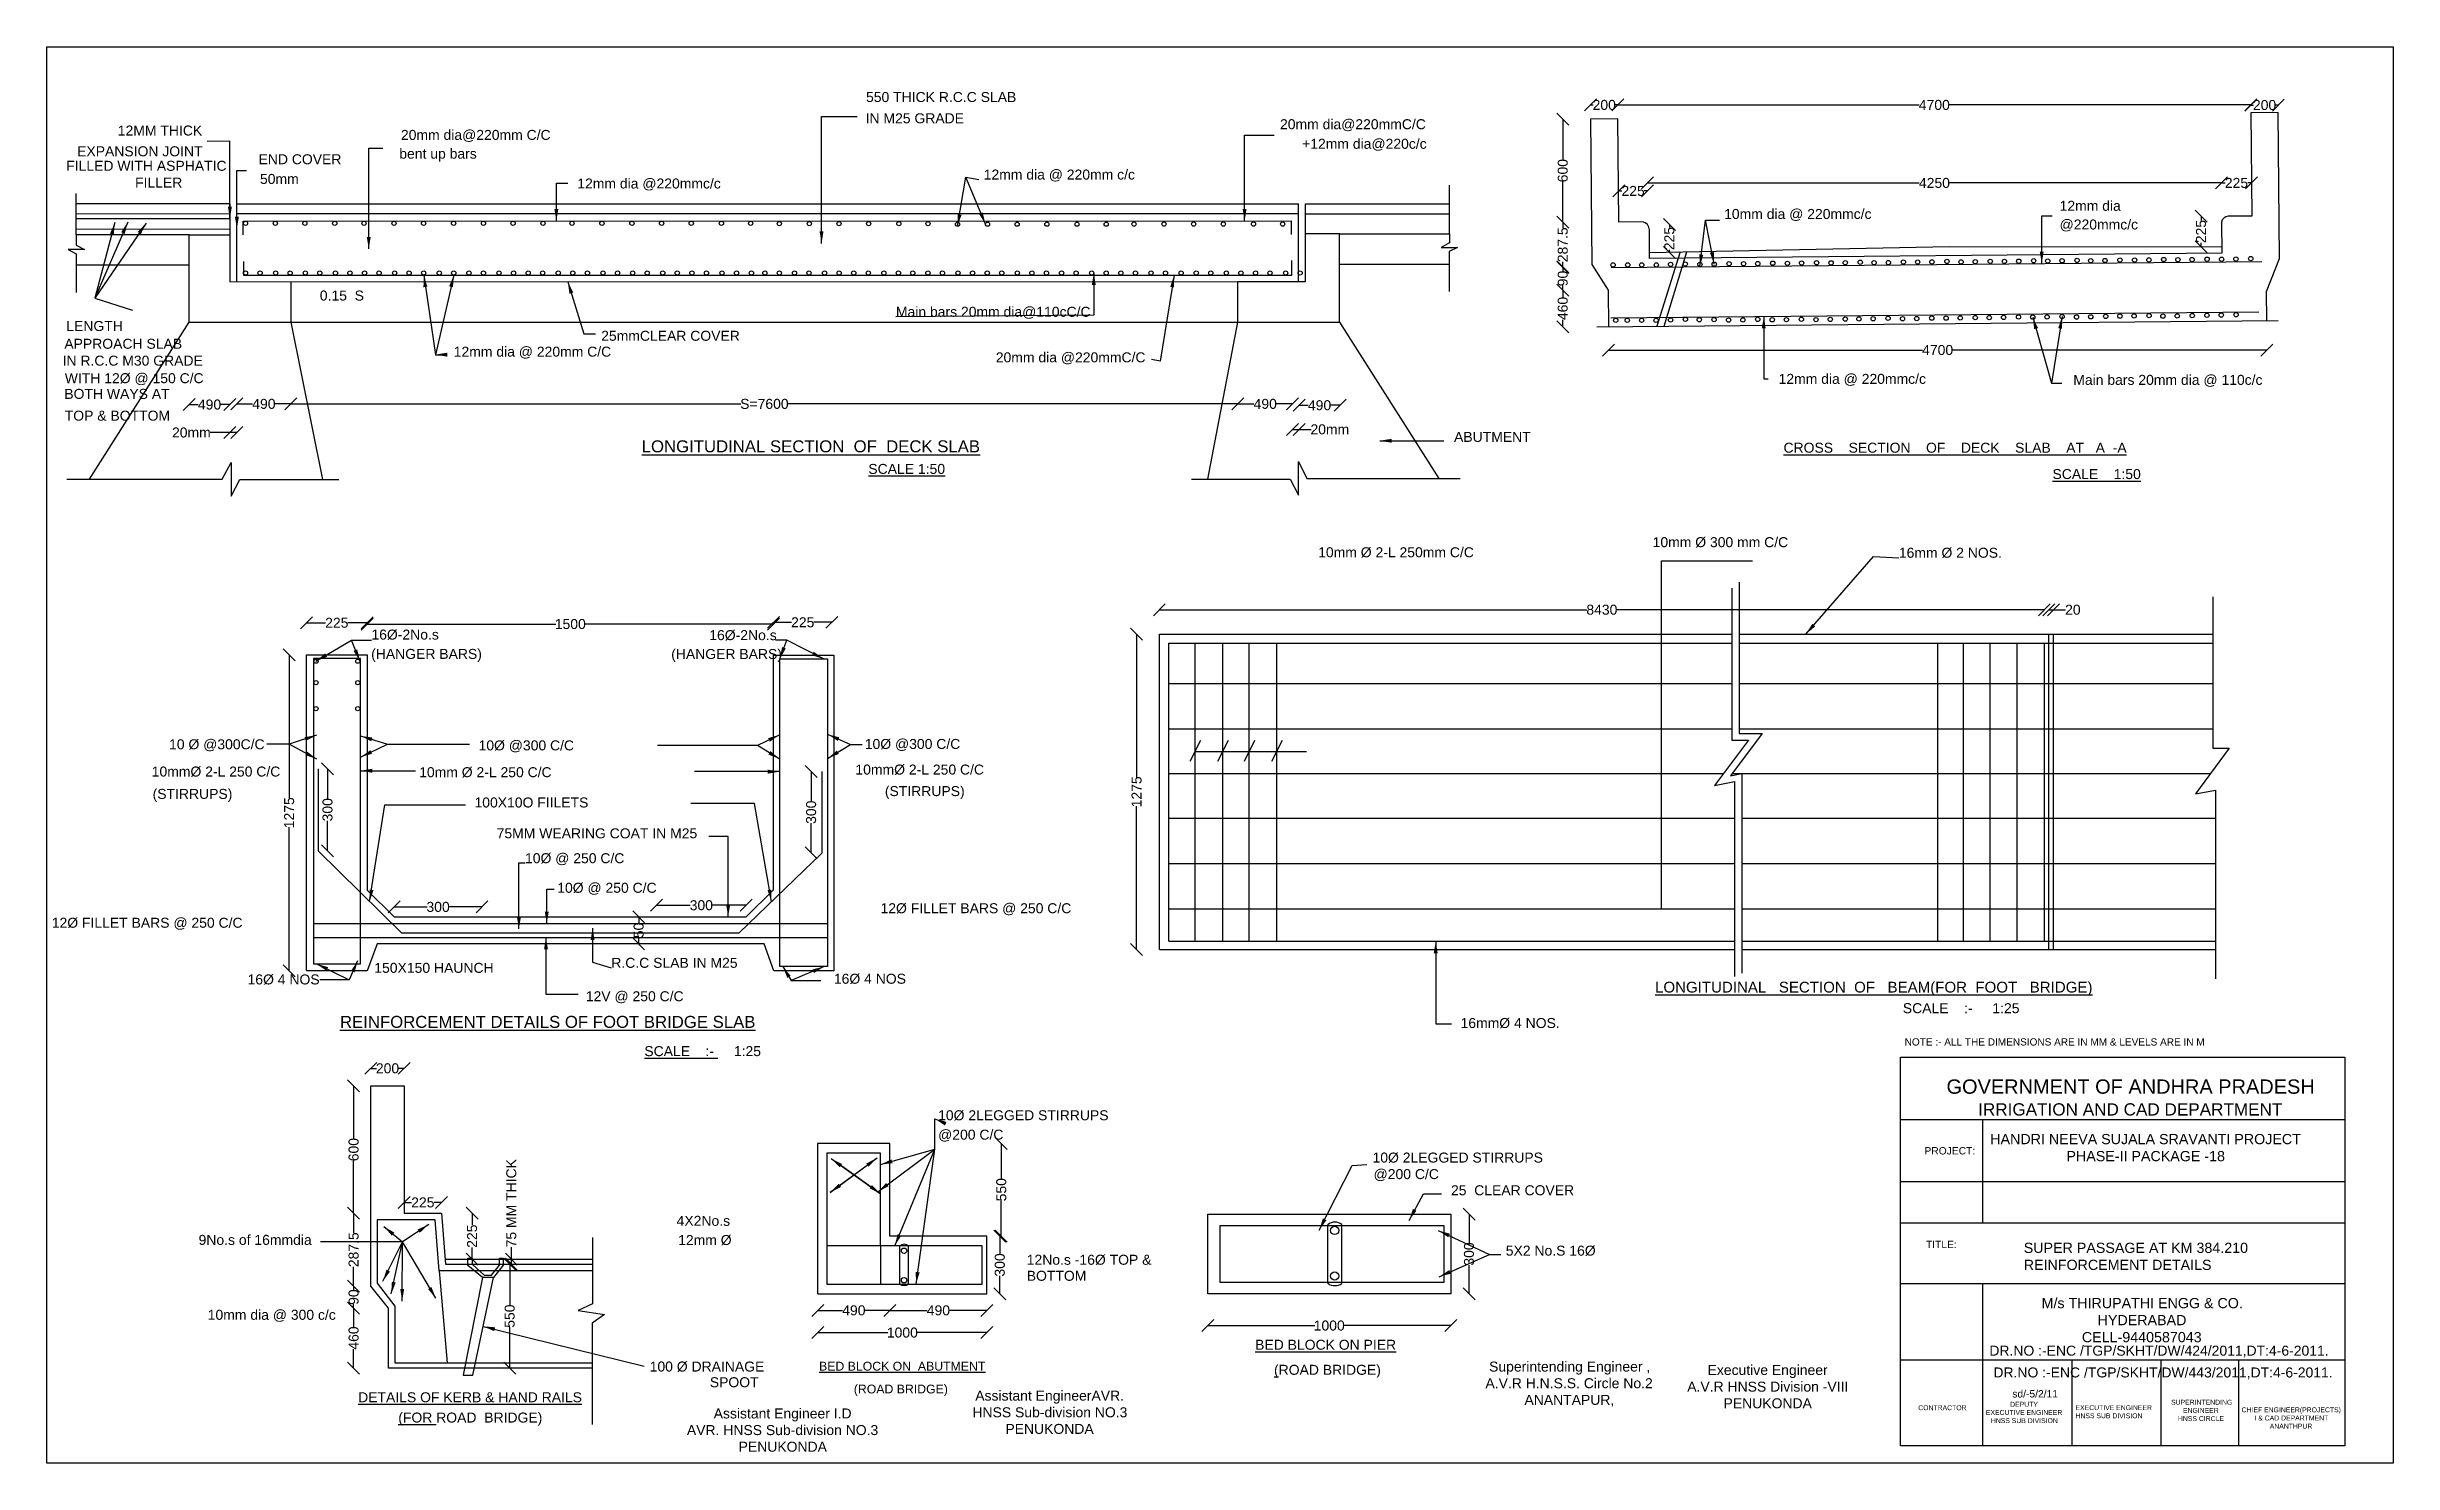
# Model space of a CAD drawing. Header units: millimetres. Extents: x 5766690 to 5772568, y 20982420 to 20985968.
import ezdxf

# ---------------------------------------------------------------- set-up
doc = ezdxf.new("R2010")
doc.units = ezdxf.units.MM
doc.header["$MEASUREMENT"] = 0
for name, color, linetype in [('DIMENSIONS', 7, 'Continuous'), ('DRAWING', 7, 'Continuous'), ('TEXT', 7, 'Continuous')]:
    doc.layers.add(name, color=color, linetype=linetype)
doc.styles.get("Standard").update_dxf_attribs({"font": 'arial.ttf', "height": 25})
doc.dimstyles.get("Standard").update_dxf_attribs({"dimtxt": 25, "dimasz": 30, "dimexe": 0.18, "dimexo": 0.0625, "dimgap": 0.09, "dimtad": 0, "dimdec": 0, "dimzin": 0, "dimdsep": 46, "dimtxsty": 'Standard', "dimblk": 'OBLIQUE', "dimcen": 0.09, "dimse1": 1, "dimse2": 1, "dimadec": 0, "dimazin": 0, "dimtfac": 1, "dimtdec": 0, "dimtofl": 0, "dimtmove": 0, "dimatfit": 3, "dimfxl": 1, "dimtolj": 1, "dimtzin": 0, "dimarcsym": 0})

msp = doc.modelspace()

# ---------------------------------------------------------------- texts
at = {"layer": 'TEXT', "color": 0}
for s, height, p in [('550 THICK R.C.C SLAB', 25, (5768742, 20985830)), ('IN M25 GRADE', 25, (5768741, 20985776.7)), ('20mm dia@220mmC/C', 25, (5769779.1, 20985761.9)), ('EXPANSION JOINT', 25, (5766765.6, 20985694.1)), ('12MM THICK', 25, (5766867.4, 20985746.1)), ('bent up bars', 25, (5767572.7, 20985688.1)), ('20mm dia@220mm C/C', 25, (5767576.8, 20985735.1)), ('+12mm dia@220c/c', 25, (5769834.4, 20985712.9)), ('FILLED WITH ASPHATIC', 25, (5766738.3, 20985657.7)), ('END COVER', 25, (5767220.1, 20985674.1)), ('12mm dia @ 220mm c/c', 25, (5769036.8, 20985635.8)), ('FILLER', 25, (5766910.7, 20985615.7)), ('50mm', 25, (5767223.7, 20985624.8)), ('12mm dia @220mmc/c', 25, (5768018.6, 20985613.4)), ('10mm dia @ 220mmc/c', 25, (5770891.7, 20985537.1)), ('12mm dia', 25, (5771732.2, 20985557.5)), ('@220mmc/c', 25, (5771732.2, 20985510.7)), ('0.15  S', 25, (5767373.6, 20985332.7)), ('Main bars 20mm dia@110cC/C', 25, (5768816.8, 20985292)), ('LENGTH', 25, (5766738.5, 20985256.4)), ('25mmCLEAR COVER', 25, (5768078.5, 20985231.9)), ('IN R.C.C M30 GRADE', 25, (5766729.3, 20985169.6)), ('APPROACH SLAB', 25, (5766733.6, 20985211.9)), ('12mm dia @ 220mm C/C', 25, (5767709.1, 20985192.2)), ('20mm dia @220mmC/C', 25, (5769067.1, 20985177.9)), ('WITH 12Ø @ 150 C/C', 25, (5766734.7, 20985125.7)), ('12mm dia @ 220mmc/c', 25, (5771028.2, 20985124)), ('Main bars 20mm dia @ 110c/c', 25, (5771766.4, 20985121.5)), ('BOTH WAYS AT', 25, (5766733.5, 20985086.4)), ('TOP & BOTTOM', 25, (5766734.6, 20985031.8)), ('%%ULONGITUDINAL SECTION  OF  DECK SLAB', 30, (5768180, 20984952.5)), ('ABUTMENT', 25, (5770215.1, 20984978.6)), ('%%UCROSS    SECTION    OF    DECK    SLAB    AT   A  -A', 25, (5771040.5, 20984951.5)), ('%%USCALE 1:50', 25, (5768747.8, 20984898.4)), ('%%USCALE    1:50', 25, (5771714.3, 20984885.5)), ('10mm Ø 2-L 250mm C/C', 25, (5769874.7, 20984689.6)), ('10mm Ø 300 mm C/C', 25, (5770712.6, 20984714.9)), ('16mm Ø 2 NOS.', 25, (5771329.5, 20984688.4)), ('16Ø-2No.s', 25, (5767502.9, 20984483.4)), ('16Ø-2No.s', 25, (5768349.3, 20984482)), ('(HANGER BARS)', 25, (5767502.2, 20984435)), ('(HANGER BARS)', 25, (5768253.9, 20984434.7)), ('10 Ø @300C/C', 25, (5766996, 20984208.6)), ('10Ø @300 C/C', 25, (5767771.3, 20984205.8)), ('10Ø @300 C/C', 25, (5768738.9, 20984209.4)), ('10mmØ 2-L 250 C/C', 25, (5766952.5, 20984140.3)), ('10mm Ø 2-L 250 C/C', 25, (5767622.5, 20984138.7)), ('10mmØ 2-L 250 C/C', 25, (5768715.4, 20984145.3)), ('(STIRRUPS)', 25, (5766954.7, 20984084.3)), ('100X10O FIILETS', 25, (5767761.1, 20984062.8)), ('(STIRRUPS)', 25, (5768789.2, 20984091.3)), ('75MM WEARING COAT IN M25', 25, (5767816.6, 20983985.5)), ('10Ø @ 250 C/C', 25, (5767887.7, 20983923.2)), ('10Ø @ 250 C/C', 25, (5767968.4, 20983849.1)), ('12Ø FILLET BARS @ 250 C/C', 25, (5766702.1, 20983761.5)), ('12Ø FILLET BARS @ 250 C/C', 25, (5768778.3, 20983797.9)), ('150X150 HAUNCH', 25, (5767510.1, 20983648.6)), ('R.C.C SLAB IN M25', 25, (5768103.9, 20983661.1)), ('16Ø 4 NOS', 25, (5767192.6, 20983619.5)), ('12V @ 250 C/C', 25, (5768039.9, 20983577.4)), ('16Ø 4 NOS', 25, (5768661.5, 20983621.2)), ('%%ULONGITUDINAL   SECTION  OF   BEAM(FOR  FOOT   BRIDGE)', 27, (5770718.6, 20983599.2)), ('%%UREINFORCEMENT DETAILS OF FOOT BRIDGE SLAB', 30, (5767424.1, 20983510.7)), ('SCALE    :- ', 25, (5771339.4, 20983547.5)), ('1:25', 25, (5771563.7, 20983547.5)), ('16mmØ 4 NOS.', 25, (5770231.5, 20983510.3)), ('NOTE :- ALL THE DIMENSIONS ARE IN MM & LEVELS ARE IN M ', 18, (5771344, 20983466.5)), ('%%USCALE    :- ', 25, (5768186.6, 20983439.9)), ('1:25', 25, (5768410.9, 20983439.9)), ('10Ø 2LEGGED STIRRUPS', 25, (5768922.6, 20983279.3)), ('@200 C/C', 25, (5768922.6, 20983230.7)), ('10Ø 2LEGGED STIRRUPS', 25, (5770010.9, 20983173.3)), ('PROJECT:', 18.41, (5771393.6, 20983193.6)), ('@200 C/C', 25, (5770013.6, 20983131.9)), ('25  CLEAR COVER', 25, (5770207.4, 20983091.4)), ('4X2No.s', 25, (5768267.5, 20983014.8)), ('9No.s of 16mmdia', 25, (5767069.9, 20982967.1)), ('12mm Ø', 25, (5768271.3, 20982966.7)), ('5X2 No.S 16Ø', 25, (5770344.7, 20982940.2)), ('TITLE:', 18.41, (5771397.3, 20982959)), ('12No.s -16Ø TOP &', 25, (5769144.6, 20982917.3)), ('BOTTOM', 25, (5769144.6, 20982877.1)), ('10mm dia @ 300 c/c', 25, (5767092.8, 20982779.4)), ('%%UBED BLOCK ON PIER', 25, (5769716.8, 20982704.4)), ('100 Ø DRAINAGE', 25, (5768200, 20982649.8)), ('%%UBED BLOCK ON  ABUTMENT', 22, (5768624.3, 20982652.2)), ('%%U(%%UROAD BRIDGE)', 25, (5769764.1, 20982641.6)), ('DR.NO :-ENC /TGP/SKHT/DW/424/2011,DT:4-6-2011.', 25, (5771556.2, 20982689.6)), ('DR.NO :-ENC /TGP/SKHT/DW/443/2011,DT:4-6-2011.', 25, (5771566.3, 20982635)), ('SPOOT', 25, (5768350.6, 20982610.5)), ('(ROAD BRIDGE)', 22, (5768711.4, 20982595)), ('sd/-5/2/11', 18.41, (5771613.7, 20982584.8)), ('%%UDETAILS OF KERB & HAND RAILS', 25, (5767469.6, 20982572.8)), ('%%U(FOR %%UROAD  BRIDGE)', 25, (5767570.2, 20982522)), ('CONTRACTOR ', 12.277, (5771378, 20982553))]:
    msp.add_text(s, height=height, dxfattribs=at).set_placement(p)
at = {"layer": 'TEXT', "color": 0, "attachment_point": 1}
for s, insert, char_height, width in [('\\pi77.802;{\\H1.9444x;GOVERNMENT OF ANDHRA PRADESH  \\P\\pi157.1;\\H0.85714x;IRRIGATION AND CAD DEPARTMENT }', (5771371, 20983381.5), 18.415, 1071.616), ('\\pi9.3134;HANDRI NEEVA SUJALA SRAVANTI PROJECT \\P\\pi200.26;PHASE-II PACKAGE -18', (5771549.1, 20983244.9), 25.576, 793.333), ('SUPER PASSAGE AT KM 384.210 REINFORCEMENT DETAILS ', (5771642.3, 20982972.5), 25.576, 587.96), ('\\pi44.75;M/s THIRUPATHI ENGG & CO.\\P\\pi185.18;HYDERABAD\\P\\pi145.69;CELL-9440587043', (5771642.3, 20982834), 25.576, 587.96), ('\\pi13.063;Superintending Engineer , \\P\\pi3.9821;A.V.R H.N.S.S. Circle No.2 \\P\\pi101.66;ANANTAPUR,', (5770289.8, 20982674.7), 25, 425.324), ('\\pi155.26;Executive Engineer  \\P\\pi104.32;A.V.R HNSS Division -VIII \\P\\pi195.29;PENUKONDA', (5770695, 20982666.1), 25, 609.163), ('\\pi27.823;Assistant EngineerAVR. \\P\\pi20.754;HNSS Sub-division NO.3 \\P\\pi103.37;PENUKONDA', (5768987.8, 20982601.9), 25, 425.324), ('\\pi142.29;Assistant Engineer I.D \\P\\pi75.213;AVR. HNSS Sub-division NO.3 \\P\\pi204.83;PENUKONDA', (5768218, 20982557.3), 25, 628.256), ('\\pi64.105;DEPUTY \\P\\pi3.1697;EXECUTIVE ENGINEER  \\P\\pi15.685;HNSS SUB DIVISION ', (5771544.2, 20982573.9), 12.277, 196.318), ('EXECUTIVE ENGINEER  HNSS SUB DIVISION ', (5771772, 20982565.5), 12.277, 196.318), ('\\pi2.9184; SUPERINTENDING  \\P\\pi37.471;ENGINEER  \\P\\pi24.964;HNSS CIRCLE ', (5772003.7, 20982579), 12.277, 162.946), ('\\pi3.1194;CHIEF ENGINEER(PROJECTS)  \\P\\pi35.272;I & CAD DEPARTMENT \\P\\pi73.48;ANANTHPUR', (5772185.1, 20982560), 12.277, 253.464)]:
    msp.add_mtext(s, dxfattribs=dict(at, insert=insert, char_height=char_height, width=width))

# ---------------------------------------------------------------- blocks, each defined once
blk = doc.blocks.new('_Oblique')
at = {"color": 0, "linetype": 'ByBlock', "lineweight": -2}
blk.add_line((-0.5, -0.5), (0.5, 0.5), dxfattribs=at)
blk = doc.blocks.new('*D4')
at = {"layer": 'Defpoints', "color": 0, "transparency": 16777216}
for p in [(5767046.4, 20985497.1), (5767148.3, 20985497.1), (5767148.3, 20985072.1)]:
    blk.add_point(p, dxfattribs=at)
at = {"layer": 'DIMENSIONS', "color": 0, "lineweight": -2, "transparency": 16777216}
for p, q in [((5767046.4, 20985072.1), (5767069.2, 20985072.1)), ((5767148.3, 20985072.1), (5767125.5, 20985072.1))]:
    blk.add_line(p, q, dxfattribs=at)
at = {"layer": 'DIMENSIONS', "color": 0, "lineweight": -2, "transparency": 16777216, "xscale": 30, "yscale": 30, "zscale": 30, "rotation": 180}
blk.add_blockref('_Oblique', (5767046.4, 20985072.1), dxfattribs=at)
at = {"layer": 'DIMENSIONS', "color": 0, "lineweight": -2, "transparency": 16777216, "xscale": 30, "yscale": 30, "zscale": 30}
blk.add_blockref('_Oblique', (5767148.3, 20985072.1), dxfattribs=at)
at = {"layer": 'DIMENSIONS', "color": 0, "transparency": 16777216, "insert": (5767097.3, 20985072.1), "char_height": 25, "attachment_point": 5}
blk.add_mtext('\\A1;490', dxfattribs=at)
blk = doc.blocks.new('*D5')
at = {"layer": 'Defpoints', "color": 0, "transparency": 16777216}
for p in [(5767165.8, 20985379.3), (5767301.2, 20985379.4), (5767301.2, 20985073.7)]:
    blk.add_point(p, dxfattribs=at)
at = {"layer": 'DIMENSIONS', "color": 0, "lineweight": -2, "transparency": 16777216}
for p, q in [((5767165.8, 20985073.7), (5767205.3, 20985073.7)), ((5767301.2, 20985073.7), (5767261.7, 20985073.7))]:
    blk.add_line(p, q, dxfattribs=at)
at = {"layer": 'DIMENSIONS', "color": 0, "lineweight": -2, "transparency": 16777216, "xscale": 30, "yscale": 30, "zscale": 30, "rotation": 180}
blk.add_blockref('_Oblique', (5767165.8, 20985073.7), dxfattribs=at)
at = {"layer": 'DIMENSIONS', "color": 0, "lineweight": -2, "transparency": 16777216, "xscale": 30, "yscale": 30, "zscale": 30}
blk.add_blockref('_Oblique', (5767301.2, 20985073.7), dxfattribs=at)
at = {"layer": 'DIMENSIONS', "color": 0, "transparency": 16777216, "insert": (5767233.5, 20985073.7), "char_height": 25, "attachment_point": 5}
blk.add_mtext('\\A1;490', dxfattribs=at)
blk = doc.blocks.new('*D6')
at = {"layer": 'Defpoints', "color": 0, "transparency": 16777216}
for p in [(5767148.3, 20985379.3), (5767165.8, 20985379.3), (5767165.8, 20985002)]:
    blk.add_point(p, dxfattribs=at)
at = {"layer": 'DIMENSIONS', "color": 0, "lineweight": -2, "transparency": 16777216}
for p, q in [((5767148.3, 20985002), (5767098.8, 20985002)), ((5767165.8, 20985002), (5767148.3, 20985002))]:
    blk.add_line(p, q, dxfattribs=at)
at = {"layer": 'DIMENSIONS', "color": 0, "lineweight": -2, "transparency": 16777216, "xscale": 30, "yscale": 30, "zscale": 30, "rotation": 180}
blk.add_blockref('_Oblique', (5767148.3, 20985002), dxfattribs=at)
at = {"layer": 'DIMENSIONS', "color": 0, "lineweight": -2, "transparency": 16777216, "xscale": 30, "yscale": 30, "zscale": 30}
blk.add_blockref('_Oblique', (5767165.8, 20985002), dxfattribs=at)
at = {"layer": 'DIMENSIONS', "color": 0, "transparency": 16777216, "insert": (5767051.8, 20985002), "char_height": 25, "attachment_point": 5}
blk.add_mtext('\\A1;20mm', dxfattribs=at)
blk = doc.blocks.new('*D7')
at = {"layer": 'Defpoints', "color": 0, "transparency": 16777216}
for p in [(5767301.2, 20985278.4), (5769673.6, 20985278.5), (5769673.6, 20985073.7)]:
    blk.add_point(p, dxfattribs=at)
at = {"layer": 'DIMENSIONS', "color": 0, "lineweight": -2, "transparency": 16777216}
for p, q in [((5767301.2, 20985073.7), (5768428.3, 20985073.7)), ((5769673.6, 20985073.7), (5768546.6, 20985073.7))]:
    blk.add_line(p, q, dxfattribs=at)
at = {"layer": 'DIMENSIONS', "color": 0, "lineweight": -2, "transparency": 16777216, "xscale": 30, "yscale": 30, "zscale": 30, "rotation": 180}
blk.add_blockref('_Oblique', (5767301.2, 20985073.7), dxfattribs=at)
at = {"layer": 'DIMENSIONS', "color": 0, "lineweight": -2, "transparency": 16777216, "xscale": 30, "yscale": 30, "zscale": 30}
blk.add_blockref('_Oblique', (5769673.6, 20985073.7), dxfattribs=at)
at = {"layer": 'DIMENSIONS', "color": 0, "transparency": 16777216, "insert": (5768487.4, 20985073.7), "char_height": 25, "attachment_point": 5}
blk.add_mtext('\\A1;S=7600', dxfattribs=at)
blk = doc.blocks.new('*D8')
at = {"layer": 'Defpoints', "color": 0, "transparency": 16777216}
for p in [(5769673.6, 20985073.7), (5769810.6, 20985073.7), (5769810.6, 20985073.7)]:
    blk.add_point(p, dxfattribs=at)
at = {"layer": 'DIMENSIONS', "color": 0, "lineweight": -2, "transparency": 16777216}
for p, q in [((5769673.6, 20985073.7), (5769713.9, 20985073.7)), ((5769810.6, 20985073.7), (5769770.3, 20985073.7))]:
    blk.add_line(p, q, dxfattribs=at)
at = {"layer": 'DIMENSIONS', "color": 0, "lineweight": -2, "transparency": 16777216, "xscale": 30, "yscale": 30, "zscale": 30, "rotation": 180}
blk.add_blockref('_Oblique', (5769673.6, 20985073.7), dxfattribs=at)
at = {"layer": 'DIMENSIONS', "color": 0, "lineweight": -2, "transparency": 16777216, "xscale": 30, "yscale": 30, "zscale": 30}
blk.add_blockref('_Oblique', (5769810.6, 20985073.7), dxfattribs=at)
at = {"layer": 'DIMENSIONS', "color": 0, "transparency": 16777216, "insert": (5769742.1, 20985073.7), "char_height": 25, "attachment_point": 5}
blk.add_mtext('\\A1;490', dxfattribs=at)
blk = doc.blocks.new('*D9')
at = {"layer": 'Defpoints', "color": 0, "transparency": 16777216}
for p in [(5769810.6, 20985073.7), (5769826.9, 20985073.7), (5769826.9, 20985009.9)]:
    blk.add_point(p, dxfattribs=at)
at = {"layer": 'DIMENSIONS', "color": 0, "lineweight": -2, "transparency": 16777216}
for p, q in [((5769810.6, 20985009.9), (5769826.9, 20985009.9)), ((5769826.9, 20985009.9), (5769856.9, 20985009.9))]:
    blk.add_line(p, q, dxfattribs=at)
at = {"layer": 'DIMENSIONS', "color": 0, "lineweight": -2, "transparency": 16777216, "xscale": 30, "yscale": 30, "zscale": 30, "rotation": 180}
blk.add_blockref('_Oblique', (5769810.6, 20985009.9), dxfattribs=at)
at = {"layer": 'DIMENSIONS', "color": 0, "lineweight": -2, "transparency": 16777216, "xscale": 30, "yscale": 30, "zscale": 30}
blk.add_blockref('_Oblique', (5769826.9, 20985009.9), dxfattribs=at)
at = {"layer": 'DIMENSIONS', "color": 0, "transparency": 16777216, "insert": (5769903.9, 20985009.9), "char_height": 25, "attachment_point": 5}
blk.add_mtext('\\A1;20mm', dxfattribs=at)
blk = doc.blocks.new('*D10')
at = {"layer": 'Defpoints', "color": 0, "transparency": 16777216}
for p in [(5769826.9, 20985073.7), (5769929.5, 20985073.7), (5769929.5, 20985070.3)]:
    blk.add_point(p, dxfattribs=at)
at = {"layer": 'DIMENSIONS', "color": 0, "lineweight": -2, "transparency": 16777216}
for p, q in [((5769826.9, 20985070.3), (5769850, 20985070.3)), ((5769929.5, 20985070.3), (5769906.4, 20985070.3))]:
    blk.add_line(p, q, dxfattribs=at)
at = {"layer": 'DIMENSIONS', "color": 0, "lineweight": -2, "transparency": 16777216, "xscale": 30, "yscale": 30, "zscale": 30, "rotation": 180}
blk.add_blockref('_Oblique', (5769826.9, 20985070.3), dxfattribs=at)
at = {"layer": 'DIMENSIONS', "color": 0, "lineweight": -2, "transparency": 16777216, "xscale": 30, "yscale": 30, "zscale": 30}
blk.add_blockref('_Oblique', (5769929.5, 20985070.3), dxfattribs=at)
at = {"layer": 'DIMENSIONS', "color": 0, "transparency": 16777216, "insert": (5769878.2, 20985070.3), "char_height": 25, "attachment_point": 5}
blk.add_mtext('\\A1;490', dxfattribs=at)
blk = doc.blocks.new('*D11')
at = {"layer": 'Defpoints', "color": 0, "transparency": 16777216}
for p in [(5770557.2, 20985787.1), (5770625.5, 20985822.6), (5770625.5, 20985787.7)]:
    blk.add_point(p, dxfattribs=at)
at = {"layer": 'DIMENSIONS', "color": 0, "lineweight": -2, "transparency": 16777216}
for p, q in [((5770557.2, 20985822.6), (5770563.5, 20985822.6)), ((5770625.5, 20985822.6), (5770619.2, 20985822.6))]:
    blk.add_line(p, q, dxfattribs=at)
at = {"layer": 'DIMENSIONS', "color": 0, "lineweight": -2, "transparency": 16777216, "xscale": 30, "yscale": 30, "zscale": 30, "rotation": 180}
blk.add_blockref('_Oblique', (5770557.2, 20985822.6), dxfattribs=at)
at = {"layer": 'DIMENSIONS', "color": 0, "lineweight": -2, "transparency": 16777216, "xscale": 30, "yscale": 30, "zscale": 30}
blk.add_blockref('_Oblique', (5770625.5, 20985822.6), dxfattribs=at)
at = {"layer": 'DIMENSIONS', "color": 0, "transparency": 16777216, "insert": (5770591.3, 20985822.6), "char_height": 25, "attachment_point": 5}
blk.add_mtext('\\A1;200', dxfattribs=at)
blk = doc.blocks.new('*D12')
at = {"layer": 'Defpoints', "color": 0, "transparency": 16777216}
for p in [(5770557.2, 20985787.1), (5770487.5, 20985529.1), (5770627.9, 20985529.1)]:
    blk.add_point(p, dxfattribs=at)
at = {"layer": 'DIMENSIONS', "color": 0, "lineweight": -2, "transparency": 16777216}
for p, q in [((5770487.5, 20985787.1), (5770487.5, 20985685.8)), ((5770487.5, 20985529.1), (5770487.5, 20985630.4))]:
    blk.add_line(p, q, dxfattribs=at)
at = {"layer": 'DIMENSIONS', "color": 0, "lineweight": -2, "transparency": 16777216, "xscale": 30, "yscale": 30, "zscale": 30}
for p, rotation in [((5770487.5, 20985787.1), 90), ((5770487.5, 20985529.1), 270)]:
    blk.add_blockref('_Oblique', p, dxfattribs=dict(at, rotation=rotation))
at = {"layer": 'DIMENSIONS', "color": 0, "transparency": 16777216, "insert": (5770487.5, 20985658.1), "char_height": 25, "attachment_point": 5, "rotation": 90}
blk.add_mtext('\\A1;600', dxfattribs=at)
blk = doc.blocks.new('*D13')
at = {"layer": 'Defpoints', "color": 0, "transparency": 16777216}
for p in [(5770627.9, 20985529.1), (5770487.5, 20985415.7), (5770628.9, 20985415.7)]:
    blk.add_point(p, dxfattribs=at)
at = {"layer": 'DIMENSIONS', "color": 0, "lineweight": -2, "transparency": 16777216}
for p, q in [((5770487.5, 20985529.1), (5770487.5, 20985515)), ((5770487.5, 20985415.7), (5770487.5, 20985429.8))]:
    blk.add_line(p, q, dxfattribs=at)
at = {"layer": 'DIMENSIONS', "color": 0, "lineweight": -2, "transparency": 16777216, "xscale": 30, "yscale": 30, "zscale": 30}
for p, rotation in [((5770487.5, 20985529.1), 90), ((5770487.5, 20985415.7), 270)]:
    blk.add_blockref('_Oblique', p, dxfattribs=dict(at, rotation=rotation))
at = {"layer": 'DIMENSIONS', "color": 0, "transparency": 16777216, "insert": (5770487.5, 20985472.4), "char_height": 25, "attachment_point": 5, "rotation": 90}
blk.add_mtext('\\A1;287.5', dxfattribs=at)
blk = doc.blocks.new('*D14')
at = {"layer": 'Defpoints', "color": 0, "transparency": 16777216}
for p in [(5770647.2, 20985417.4), (5770487.5, 20985358.5), (5770601.1, 20985358.5)]:
    blk.add_point(p, dxfattribs=at)
at = {"layer": 'DIMENSIONS', "color": 0, "lineweight": -2, "transparency": 16777216}
for p, q in [((5770487.5, 20985417.4), (5770487.5, 20985405.9)), ((5770487.5, 20985358.5), (5770487.5, 20985370))]:
    blk.add_line(p, q, dxfattribs=at)
at = {"layer": 'DIMENSIONS', "color": 0, "lineweight": -2, "transparency": 16777216, "xscale": 30, "yscale": 30, "zscale": 30}
for p, rotation in [((5770487.5, 20985417.4), 90), ((5770487.5, 20985358.5), 270)]:
    blk.add_blockref('_Oblique', p, dxfattribs=dict(at, rotation=rotation))
at = {"layer": 'DIMENSIONS', "color": 0, "transparency": 16777216, "insert": (5770487.5, 20985387.9), "char_height": 25, "attachment_point": 5, "rotation": 90}
blk.add_mtext('\\A1;90', dxfattribs=at)
blk = doc.blocks.new('*D15')
at = {"layer": 'Defpoints', "color": 0, "transparency": 16777216}
for p in [(5770601.1, 20985358.5), (5770487.5, 20985267.1), (5770601.9, 20985267.1)]:
    blk.add_point(p, dxfattribs=at)
at = {"layer": 'DIMENSIONS', "color": 0, "lineweight": -2, "transparency": 16777216}
for p, q in [((5770487.5, 20985358.5), (5770487.5, 20985341)), ((5770487.5, 20985267.1), (5770487.5, 20985284.7))]:
    blk.add_line(p, q, dxfattribs=at)
at = {"layer": 'DIMENSIONS', "color": 0, "lineweight": -2, "transparency": 16777216, "xscale": 30, "yscale": 30, "zscale": 30}
for p, rotation in [((5770487.5, 20985358.5), 90), ((5770487.5, 20985267.1), 270)]:
    blk.add_blockref('_Oblique', p, dxfattribs=dict(at, rotation=rotation))
at = {"layer": 'DIMENSIONS', "color": 0, "transparency": 16777216, "insert": (5770487.5, 20985312.8), "char_height": 25, "attachment_point": 5, "rotation": 90}
blk.add_mtext('\\A1;460', dxfattribs=at)
blk = doc.blocks.new('*D16')
at = {"layer": 'Defpoints', "color": 0, "transparency": 16777216}
for p in [(5770699.4, 20985607.2), (5770627.9, 20985529.1), (5770699.4, 20985522.9)]:
    blk.add_point(p, dxfattribs=at)
at = {"layer": 'DIMENSIONS', "color": 0, "lineweight": -2, "transparency": 16777216}
for p, q in [((5770627.9, 20985607.2), (5770635.6, 20985607.2)), ((5770699.4, 20985607.2), (5770691.7, 20985607.2))]:
    blk.add_line(p, q, dxfattribs=at)
at = {"layer": 'DIMENSIONS', "color": 0, "lineweight": -2, "transparency": 16777216, "xscale": 30, "yscale": 30, "zscale": 30, "rotation": 180}
blk.add_blockref('_Oblique', (5770627.9, 20985607.2), dxfattribs=at)
at = {"layer": 'DIMENSIONS', "color": 0, "lineweight": -2, "transparency": 16777216, "xscale": 30, "yscale": 30, "zscale": 30}
blk.add_blockref('_Oblique', (5770699.4, 20985607.2), dxfattribs=at)
at = {"layer": 'DIMENSIONS', "color": 0, "transparency": 16777216, "insert": (5770663.7, 20985607.2), "char_height": 25, "attachment_point": 5}
blk.add_mtext('\\A1;225', dxfattribs=at)
blk = doc.blocks.new('*D17')
at = {"layer": 'Defpoints', "color": 0, "transparency": 16777216}
for p in [(5770699.4, 20985522.9), (5770704.9, 20985453), (5770754.5, 20985453)]:
    blk.add_point(p, dxfattribs=at)
at = {"layer": 'DIMENSIONS', "color": 0, "lineweight": -2, "transparency": 16777216}
for p, q in [((5770754.5, 20985522.9), (5770754.5, 20985516)), ((5770754.5, 20985453), (5770754.5, 20985460))]:
    blk.add_line(p, q, dxfattribs=at)
at = {"layer": 'DIMENSIONS', "color": 0, "lineweight": -2, "transparency": 16777216, "xscale": 30, "yscale": 30, "zscale": 30}
for p, rotation in [((5770754.5, 20985522.9), 90), ((5770754.5, 20985453), 270)]:
    blk.add_blockref('_Oblique', p, dxfattribs=dict(at, rotation=rotation))
at = {"layer": 'DIMENSIONS', "color": 0, "transparency": 16777216, "insert": (5770754.5, 20985488), "char_height": 25, "attachment_point": 5, "rotation": 90}
blk.add_mtext('\\A1;225', dxfattribs=at)
blk = doc.blocks.new('*D18')
at = {"layer": 'Defpoints', "color": 0, "transparency": 16777216}
for p in [(5770699.4, 20985607.2), (5772137.8, 20985627.2), (5772137.8, 20985529.1)]:
    blk.add_point(p, dxfattribs=at)
at = {"layer": 'DIMENSIONS', "color": 0, "lineweight": -2, "transparency": 16777216}
for p, q in [((5770699.4, 20985627.2), (5771380.7, 20985627.2)), ((5772137.8, 20985627.2), (5771456.5, 20985627.2))]:
    blk.add_line(p, q, dxfattribs=at)
at = {"layer": 'DIMENSIONS', "color": 0, "lineweight": -2, "transparency": 16777216, "xscale": 30, "yscale": 30, "zscale": 30, "rotation": 180}
blk.add_blockref('_Oblique', (5770699.4, 20985627.2), dxfattribs=at)
at = {"layer": 'DIMENSIONS', "color": 0, "lineweight": -2, "transparency": 16777216, "xscale": 30, "yscale": 30, "zscale": 30}
blk.add_blockref('_Oblique', (5772137.8, 20985627.2), dxfattribs=at)
at = {"layer": 'DIMENSIONS', "color": 0, "transparency": 16777216, "insert": (5771418.6, 20985627.2), "char_height": 25, "attachment_point": 5}
blk.add_mtext('\\A1;4250', dxfattribs=at)
blk = doc.blocks.new('*D19')
at = {"layer": 'Defpoints', "color": 0, "transparency": 16777216}
for p in [(5772137.8, 20985627.2), (5772212.7, 20985627.2), (5772212.7, 20985627.2)]:
    blk.add_point(p, dxfattribs=at)
at = {"layer": 'DIMENSIONS', "color": 0, "lineweight": -2, "transparency": 16777216}
for p, q in [((5772137.8, 20985627.2), (5772147.2, 20985627.2)), ((5772212.7, 20985627.2), (5772203.3, 20985627.2))]:
    blk.add_line(p, q, dxfattribs=at)
at = {"layer": 'DIMENSIONS', "color": 0, "lineweight": -2, "transparency": 16777216, "xscale": 30, "yscale": 30, "zscale": 30, "rotation": 180}
blk.add_blockref('_Oblique', (5772137.8, 20985627.2), dxfattribs=at)
at = {"layer": 'DIMENSIONS', "color": 0, "lineweight": -2, "transparency": 16777216, "xscale": 30, "yscale": 30, "zscale": 30}
blk.add_blockref('_Oblique', (5772212.7, 20985627.2), dxfattribs=at)
at = {"layer": 'DIMENSIONS', "color": 0, "transparency": 16777216, "insert": (5772175.2, 20985627.2), "char_height": 25, "attachment_point": 5}
blk.add_mtext('\\A1;225', dxfattribs=at)
blk = doc.blocks.new('*D20')
at = {"layer": 'Defpoints', "color": 0, "transparency": 16777216}
for p in [(5770625.5, 20985787.7), (5772211.1, 20985822.6), (5772211.1, 20985802.3)]:
    blk.add_point(p, dxfattribs=at)
at = {"layer": 'DIMENSIONS', "color": 0, "lineweight": -2, "transparency": 16777216}
for p, q in [((5770625.5, 20985822.6), (5771380.4, 20985822.6)), ((5772211.1, 20985822.6), (5771456.2, 20985822.6))]:
    blk.add_line(p, q, dxfattribs=at)
at = {"layer": 'DIMENSIONS', "color": 0, "lineweight": -2, "transparency": 16777216, "xscale": 30, "yscale": 30, "zscale": 30, "rotation": 180}
blk.add_blockref('_Oblique', (5770625.5, 20985822.6), dxfattribs=at)
at = {"layer": 'DIMENSIONS', "color": 0, "lineweight": -2, "transparency": 16777216, "xscale": 30, "yscale": 30, "zscale": 30}
blk.add_blockref('_Oblique', (5772211.1, 20985822.6), dxfattribs=at)
at = {"layer": 'DIMENSIONS', "color": 0, "transparency": 16777216, "insert": (5771418.3, 20985822.6), "char_height": 25, "attachment_point": 5}
blk.add_mtext('\\A1;4700', dxfattribs=at)
blk = doc.blocks.new('*D21')
at = {"layer": 'Defpoints', "color": 0, "transparency": 16777216}
for p in [(5772211.1, 20985803), (5772280.1, 20985822.3), (5772280.1, 20985803.7)]:
    blk.add_point(p, dxfattribs=at)
at = {"layer": 'DIMENSIONS', "color": 0, "lineweight": -2, "transparency": 16777216}
for p, q in [((5772211.1, 20985822.3), (5772217.7, 20985822.3)), ((5772280.1, 20985822.3), (5772273.5, 20985822.3))]:
    blk.add_line(p, q, dxfattribs=at)
at = {"layer": 'DIMENSIONS', "color": 0, "lineweight": -2, "transparency": 16777216, "xscale": 30, "yscale": 30, "zscale": 30, "rotation": 180}
blk.add_blockref('_Oblique', (5772211.1, 20985822.3), dxfattribs=at)
at = {"layer": 'DIMENSIONS', "color": 0, "lineweight": -2, "transparency": 16777216, "xscale": 30, "yscale": 30, "zscale": 30}
blk.add_blockref('_Oblique', (5772280.1, 20985822.3), dxfattribs=at)
at = {"layer": 'DIMENSIONS', "color": 0, "transparency": 16777216, "insert": (5772245.6, 20985822.3), "char_height": 25, "attachment_point": 5}
blk.add_mtext('\\A1;200', dxfattribs=at)
blk = doc.blocks.new('*D22')
at = {"layer": 'Defpoints', "color": 0, "transparency": 16777216}
for p in [(5770601.9, 20985267.1), (5772251.2, 20985282.3), (5772251.2, 20985208.7)]:
    blk.add_point(p, dxfattribs=at)
at = {"layer": 'DIMENSIONS', "color": 0, "lineweight": -2, "transparency": 16777216}
for p, q in [((5770601.9, 20985208.7), (5771388.7, 20985208.7)), ((5772251.2, 20985208.7), (5771464.5, 20985208.7))]:
    blk.add_line(p, q, dxfattribs=at)
at = {"layer": 'DIMENSIONS', "color": 0, "lineweight": -2, "transparency": 16777216, "xscale": 30, "yscale": 30, "zscale": 30, "rotation": 180}
blk.add_blockref('_Oblique', (5770601.9, 20985208.7), dxfattribs=at)
at = {"layer": 'DIMENSIONS', "color": 0, "lineweight": -2, "transparency": 16777216, "xscale": 30, "yscale": 30, "zscale": 30}
blk.add_blockref('_Oblique', (5772251.2, 20985208.7), dxfattribs=at)
at = {"layer": 'DIMENSIONS', "color": 0, "transparency": 16777216, "insert": (5771426.6, 20985208.7), "char_height": 25, "attachment_point": 5}
blk.add_mtext('\\A1;4700', dxfattribs=at)
blk = doc.blocks.new('*D23')
at = {"layer": 'Defpoints', "color": 0, "transparency": 16777216}
for p in [(5767492.1, 20984525.4), (5767340.3, 20984445.3), (5767492.1, 20984445.3)]:
    blk.add_point(p, dxfattribs=at)
at = {"layer": 'DIMENSIONS', "color": 0, "lineweight": -2, "transparency": 16777216}
for p, q in [((5767340.3, 20984525.4), (5767388.2, 20984525.4)), ((5767492.1, 20984525.4), (5767444.2, 20984525.4))]:
    blk.add_line(p, q, dxfattribs=at)
at = {"layer": 'DIMENSIONS', "color": 0, "lineweight": -2, "transparency": 16777216, "xscale": 30, "yscale": 30, "zscale": 30, "rotation": 180}
blk.add_blockref('_Oblique', (5767340.3, 20984525.4), dxfattribs=at)
at = {"layer": 'DIMENSIONS', "color": 0, "lineweight": -2, "transparency": 16777216, "xscale": 30, "yscale": 30, "zscale": 30}
blk.add_blockref('_Oblique', (5767492.1, 20984525.4), dxfattribs=at)
at = {"layer": 'DIMENSIONS', "color": 0, "transparency": 16777216, "insert": (5767416.2, 20984525.4), "char_height": 25, "attachment_point": 5}
blk.add_mtext('\\A1;225', dxfattribs=at)
blk = doc.blocks.new('*D24')
at = {"layer": 'Defpoints', "color": 0, "transparency": 16777216}
for p in [(5768510.2, 20984522.2), (5767492.1, 20984445.3), (5768510.2, 20984444.2)]:
    blk.add_point(p, dxfattribs=at)
at = {"layer": 'DIMENSIONS', "color": 0, "lineweight": -2, "transparency": 16777216}
for p, q in [((5767492.1, 20984522.2), (5767964.9, 20984522.2)), ((5768510.2, 20984522.2), (5768037.3, 20984522.2))]:
    blk.add_line(p, q, dxfattribs=at)
at = {"layer": 'DIMENSIONS', "color": 0, "lineweight": -2, "transparency": 16777216, "xscale": 30, "yscale": 30, "zscale": 30, "rotation": 180}
blk.add_blockref('_Oblique', (5767492.1, 20984522.2), dxfattribs=at)
at = {"layer": 'DIMENSIONS', "color": 0, "lineweight": -2, "transparency": 16777216, "xscale": 30, "yscale": 30, "zscale": 30}
blk.add_blockref('_Oblique', (5768510.2, 20984522.2), dxfattribs=at)
at = {"layer": 'DIMENSIONS', "color": 0, "transparency": 16777216, "insert": (5768001.1, 20984522.2), "char_height": 25, "attachment_point": 5}
blk.add_mtext('\\A1;1500', dxfattribs=at)
blk = doc.blocks.new('*D25')
at = {"layer": 'Defpoints', "color": 0, "transparency": 16777216}
for p in [(5768510.2, 20984522.2), (5768656.6, 20984526.6), (5768656.6, 20984522.2)]:
    blk.add_point(p, dxfattribs=at)
at = {"layer": 'DIMENSIONS', "color": 0, "lineweight": -2, "transparency": 16777216}
for p, q in [((5768510.2, 20984526.6), (5768555.4, 20984526.6)), ((5768656.6, 20984526.6), (5768611.4, 20984526.6))]:
    blk.add_line(p, q, dxfattribs=at)
at = {"layer": 'DIMENSIONS', "color": 0, "lineweight": -2, "transparency": 16777216, "xscale": 30, "yscale": 30, "zscale": 30, "rotation": 180}
blk.add_blockref('_Oblique', (5768510.2, 20984526.6), dxfattribs=at)
at = {"layer": 'DIMENSIONS', "color": 0, "lineweight": -2, "transparency": 16777216, "xscale": 30, "yscale": 30, "zscale": 30}
blk.add_blockref('_Oblique', (5768656.6, 20984526.6), dxfattribs=at)
at = {"layer": 'DIMENSIONS', "color": 0, "transparency": 16777216, "insert": (5768583.4, 20984526.6), "char_height": 25, "attachment_point": 5}
blk.add_mtext('\\A1;225', dxfattribs=at)
blk = doc.blocks.new('*D26')
at = {"layer": 'Defpoints', "color": 0, "transparency": 16777216}
for p in [(5767340.3, 20984445.3), (5767296.9, 20983653.9), (5767340.3, 20983653.9)]:
    blk.add_point(p, dxfattribs=at)
at = {"layer": 'DIMENSIONS', "color": 0, "lineweight": -2, "transparency": 16777216}
for p, q in [((5767296.9, 20984445.3), (5767296.9, 20984086)), ((5767296.9, 20983653.9), (5767296.9, 20984013.3))]:
    blk.add_line(p, q, dxfattribs=at)
at = {"layer": 'DIMENSIONS', "color": 0, "lineweight": -2, "transparency": 16777216, "xscale": 30, "yscale": 30, "zscale": 30}
for p, rotation in [((5767296.9, 20984445.3), 90), ((5767296.9, 20983653.9), 270)]:
    blk.add_blockref('_Oblique', p, dxfattribs=dict(at, rotation=rotation))
at = {"layer": 'DIMENSIONS', "color": 0, "transparency": 16777216, "insert": (5767296.9, 20984049.6), "char_height": 25, "attachment_point": 5, "rotation": 90}
blk.add_mtext('\\A1;1275', dxfattribs=at)
blk = doc.blocks.new('*D27')
at = {"layer": 'Defpoints', "color": 0, "transparency": 16777216}
for p in [(5767369.4, 20984159.7), (5767369.4, 20983954.4), (5767393, 20983954.4)]:
    blk.add_point(p, dxfattribs=at)
at = {"layer": 'DIMENSIONS', "color": 0, "lineweight": -2, "transparency": 16777216}
for p, q in [((5767393, 20984159.7), (5767393, 20984084.7)), ((5767393, 20983954.4), (5767393, 20984029.4))]:
    blk.add_line(p, q, dxfattribs=at)
at = {"layer": 'DIMENSIONS', "color": 0, "lineweight": -2, "transparency": 16777216, "xscale": 30, "yscale": 30, "zscale": 30}
for p, rotation in [((5767393, 20984159.7), 90), ((5767393, 20983954.4), 270)]:
    blk.add_blockref('_Oblique', p, dxfattribs=dict(at, rotation=rotation))
at = {"layer": 'DIMENSIONS', "color": 0, "transparency": 16777216, "insert": (5767393, 20984057), "char_height": 25, "attachment_point": 5, "rotation": 90}
blk.add_mtext('\\A1;300', dxfattribs=at)
blk = doc.blocks.new('*D28')
at = {"layer": 'Defpoints', "color": 0, "transparency": 16777216}
for p in [(5767559.9, 20983813.6), (5767559.9, 20983788.7), (5767779.9, 20983788.7)]:
    blk.add_point(p, dxfattribs=at)
at = {"layer": 'DIMENSIONS', "color": 0, "lineweight": -2, "transparency": 16777216}
for p, q in [((5767559.9, 20983813.6), (5767642.2, 20983813.6)), ((5767779.9, 20983813.6), (5767697.5, 20983813.6))]:
    blk.add_line(p, q, dxfattribs=at)
at = {"layer": 'DIMENSIONS', "color": 0, "lineweight": -2, "transparency": 16777216, "xscale": 30, "yscale": 30, "zscale": 30, "rotation": 180}
blk.add_blockref('_Oblique', (5767559.9, 20983813.6), dxfattribs=at)
at = {"layer": 'DIMENSIONS', "color": 0, "lineweight": -2, "transparency": 16777216, "xscale": 30, "yscale": 30, "zscale": 30}
blk.add_blockref('_Oblique', (5767779.9, 20983813.6), dxfattribs=at)
at = {"layer": 'DIMENSIONS', "color": 0, "transparency": 16777216, "insert": (5767669.9, 20983813.6), "char_height": 25, "attachment_point": 5}
blk.add_mtext('\\A1;300', dxfattribs=at)
blk = doc.blocks.new('*D29')
at = {"layer": 'Defpoints', "color": 0, "transparency": 16777216}
for p in [(5768217.2, 20983788.7), (5768441.6, 20983817.8), (5768441.6, 20983788.7)]:
    blk.add_point(p, dxfattribs=at)
at = {"layer": 'DIMENSIONS', "color": 0, "lineweight": -2, "transparency": 16777216}
for p, q in [((5768217.2, 20983817.8), (5768301.7, 20983817.8)), ((5768441.6, 20983817.8), (5768357, 20983817.8))]:
    blk.add_line(p, q, dxfattribs=at)
at = {"layer": 'DIMENSIONS', "color": 0, "lineweight": -2, "transparency": 16777216, "xscale": 30, "yscale": 30, "zscale": 30, "rotation": 180}
blk.add_blockref('_Oblique', (5768217.2, 20983817.8), dxfattribs=at)
at = {"layer": 'DIMENSIONS', "color": 0, "lineweight": -2, "transparency": 16777216, "xscale": 30, "yscale": 30, "zscale": 30}
blk.add_blockref('_Oblique', (5768441.6, 20983817.8), dxfattribs=at)
at = {"layer": 'DIMENSIONS', "color": 0, "transparency": 16777216, "insert": (5768329.4, 20983817.8), "char_height": 25, "attachment_point": 5}
blk.add_mtext('\\A1;300', dxfattribs=at)
blk = doc.blocks.new('*D30')
at = {"layer": 'Defpoints', "color": 0, "transparency": 16777216}
for p in [(5768172.4, 20983788.7), (5768180.8, 20983788.7), (5768180.8, 20983721)]:
    blk.add_point(p, dxfattribs=at)
at = {"layer": 'DIMENSIONS', "color": 0, "lineweight": -2, "transparency": 16777216}
for p, q in [((5768172.4, 20983788.7), (5768172.4, 20983772.8)), ((5768172.4, 20983721), (5768172.4, 20983736.9))]:
    blk.add_line(p, q, dxfattribs=at)
at = {"layer": 'DIMENSIONS', "color": 0, "lineweight": -2, "transparency": 16777216, "xscale": 30, "yscale": 30, "zscale": 30}
for p, rotation in [((5768172.4, 20983788.7), 90), ((5768172.4, 20983721), 270)]:
    blk.add_blockref('_Oblique', p, dxfattribs=dict(at, rotation=rotation))
at = {"layer": 'DIMENSIONS', "color": 0, "transparency": 16777216, "insert": (5768172.4, 20983754.8), "char_height": 25, "attachment_point": 5, "rotation": 90}
blk.add_mtext('\\A1;50', dxfattribs=at)
blk = doc.blocks.new('*D31')
at = {"layer": 'Defpoints', "color": 0, "transparency": 16777216}
for p in [(5768604.5, 20984152.7), (5768631.7, 20984152.7), (5768631.7, 20983949.1)]:
    blk.add_point(p, dxfattribs=at)
at = {"layer": 'DIMENSIONS', "color": 0, "lineweight": -2, "transparency": 16777216}
for p, q in [((5768604.5, 20984152.7), (5768604.5, 20984078.6)), ((5768604.5, 20983949.1), (5768604.5, 20984023.3))]:
    blk.add_line(p, q, dxfattribs=at)
at = {"layer": 'DIMENSIONS', "color": 0, "lineweight": -2, "transparency": 16777216, "xscale": 30, "yscale": 30, "zscale": 30}
for p, rotation in [((5768604.5, 20984152.7), 90), ((5768604.5, 20983949.1), 270)]:
    blk.add_blockref('_Oblique', p, dxfattribs=dict(at, rotation=rotation))
at = {"layer": 'DIMENSIONS', "color": 0, "transparency": 16777216, "insert": (5768604.5, 20984050.9), "char_height": 25, "attachment_point": 5, "rotation": 90}
blk.add_mtext('\\A1;300', dxfattribs=at)
blk = doc.blocks.new('*D32')
at = {"layer": 'Defpoints', "color": 0, "transparency": 16777216}
for p in [(5768801.9, 20983221.3), (5768801.9, 20982989.1), (5769080.9, 20982989.1)]:
    blk.add_point(p, dxfattribs=at)
at = {"layer": 'DIMENSIONS', "color": 0, "lineweight": -2, "transparency": 16777216}
for p, q in [((5769080.9, 20983221.3), (5769080.9, 20983132.9)), ((5769080.9, 20982989.1), (5769080.9, 20983077.5))]:
    blk.add_line(p, q, dxfattribs=at)
at = {"layer": 'DIMENSIONS', "color": 0, "lineweight": -2, "transparency": 16777216, "xscale": 30, "yscale": 30, "zscale": 30}
for p, rotation in [((5769080.9, 20983221.3), 90), ((5769080.9, 20982989.1), 270)]:
    blk.add_blockref('_Oblique', p, dxfattribs=dict(at, rotation=rotation))
at = {"layer": 'DIMENSIONS', "color": 0, "transparency": 16777216, "insert": (5769080.9, 20983105.2), "char_height": 25, "attachment_point": 5, "rotation": 90}
blk.add_mtext('\\A1;550', dxfattribs=at)
blk = doc.blocks.new('*D33')
at = {"layer": 'Defpoints', "color": 0, "transparency": 16777216}
for p in [(5769044.7, 20982989.1), (5769044.7, 20982844.6), (5769077.2, 20982844.6)]:
    blk.add_point(p, dxfattribs=at)
at = {"layer": 'DIMENSIONS', "color": 0, "lineweight": -2, "transparency": 16777216}
for p, q in [((5769077.2, 20982989.1), (5769077.2, 20982944.5)), ((5769077.2, 20982844.6), (5769077.2, 20982889.2))]:
    blk.add_line(p, q, dxfattribs=at)
at = {"layer": 'DIMENSIONS', "color": 0, "lineweight": -2, "transparency": 16777216, "xscale": 30, "yscale": 30, "zscale": 30}
for p, rotation in [((5769077.2, 20982989.1), 90), ((5769077.2, 20982844.6), 270)]:
    blk.add_blockref('_Oblique', p, dxfattribs=dict(at, rotation=rotation))
at = {"layer": 'DIMENSIONS', "color": 0, "transparency": 16777216, "insert": (5769077.2, 20982916.8), "char_height": 25, "attachment_point": 5, "rotation": 90}
blk.add_mtext('\\A1;300', dxfattribs=at)
blk = doc.blocks.new('*D34')
at = {"layer": 'Defpoints', "color": 0, "transparency": 16777216}
for p in [(5768801.9, 20982978.3), (5768621.1, 20982844.6), (5768801.9, 20982802.9)]:
    blk.add_point(p, dxfattribs=at)
at = {"layer": 'DIMENSIONS', "color": 0, "lineweight": -2, "transparency": 16777216}
for p, q in [((5768621.1, 20982802.9), (5768683.3, 20982802.9)), ((5768801.9, 20982802.9), (5768739.7, 20982802.9))]:
    blk.add_line(p, q, dxfattribs=at)
at = {"layer": 'DIMENSIONS', "color": 0, "lineweight": -2, "transparency": 16777216, "xscale": 30, "yscale": 30, "zscale": 30, "rotation": 180}
blk.add_blockref('_Oblique', (5768621.1, 20982802.9), dxfattribs=at)
at = {"layer": 'DIMENSIONS', "color": 0, "lineweight": -2, "transparency": 16777216, "xscale": 30, "yscale": 30, "zscale": 30}
blk.add_blockref('_Oblique', (5768801.9, 20982802.9), dxfattribs=at)
at = {"layer": 'DIMENSIONS', "color": 0, "transparency": 16777216, "insert": (5768711.5, 20982802.9), "char_height": 25, "attachment_point": 5}
blk.add_mtext('\\A1;490', dxfattribs=at)
blk = doc.blocks.new('*D35')
at = {"layer": 'Defpoints', "color": 0, "transparency": 16777216}
for p in [(5768801.9, 20982989.1), (5769044.7, 20982989.1), (5769044.7, 20982802.9)]:
    blk.add_point(p, dxfattribs=at)
at = {"layer": 'DIMENSIONS', "color": 0, "lineweight": -2, "transparency": 16777216}
for p, q in [((5768801.9, 20982802.9), (5768895.1, 20982802.9)), ((5769044.7, 20982802.9), (5768951.5, 20982802.9))]:
    blk.add_line(p, q, dxfattribs=at)
at = {"layer": 'DIMENSIONS', "color": 0, "lineweight": -2, "transparency": 16777216, "xscale": 30, "yscale": 30, "zscale": 30, "rotation": 180}
blk.add_blockref('_Oblique', (5768801.9, 20982802.9), dxfattribs=at)
at = {"layer": 'DIMENSIONS', "color": 0, "lineweight": -2, "transparency": 16777216, "xscale": 30, "yscale": 30, "zscale": 30}
blk.add_blockref('_Oblique', (5769044.7, 20982802.9), dxfattribs=at)
at = {"layer": 'DIMENSIONS', "color": 0, "transparency": 16777216, "insert": (5768923.3, 20982802.9), "char_height": 25, "attachment_point": 5}
blk.add_mtext('\\A1;490', dxfattribs=at)
blk = doc.blocks.new('*D36')
at = {"layer": 'Defpoints', "color": 0, "transparency": 16777216}
for p in [(5768621.1, 20982844.6), (5769044.7, 20982844.6), (5769044.7, 20982747.3)]:
    blk.add_point(p, dxfattribs=at)
at = {"layer": 'DIMENSIONS', "color": 0, "lineweight": -2, "transparency": 16777216}
for p, q in [((5768621.1, 20982747.3), (5768796.7, 20982747.3)), ((5769044.7, 20982747.3), (5768869.1, 20982747.3))]:
    blk.add_line(p, q, dxfattribs=at)
at = {"layer": 'DIMENSIONS', "color": 0, "lineweight": -2, "transparency": 16777216, "xscale": 30, "yscale": 30, "zscale": 30, "rotation": 180}
blk.add_blockref('_Oblique', (5768621.1, 20982747.3), dxfattribs=at)
at = {"layer": 'DIMENSIONS', "color": 0, "lineweight": -2, "transparency": 16777216, "xscale": 30, "yscale": 30, "zscale": 30}
blk.add_blockref('_Oblique', (5769044.7, 20982747.3), dxfattribs=at)
at = {"layer": 'DIMENSIONS', "color": 0, "transparency": 16777216, "insert": (5768832.9, 20982747.3), "char_height": 25, "attachment_point": 5}
blk.add_mtext('\\A1;1000', dxfattribs=at)
blk = doc.blocks.new('*D37')
at = {"layer": 'Defpoints', "color": 0, "transparency": 16777216}
for p in [(5771693.9, 20984558.1), (5769476.8, 20984497.1), (5771693.9, 20984474.3)]:
    blk.add_point(p, dxfattribs=at)
at = {"layer": 'DIMENSIONS', "color": 0, "lineweight": -2, "transparency": 16777216}
for p, q in [((5769476.8, 20984558.1), (5770548, 20984558.1)), ((5771693.9, 20984558.1), (5770622.8, 20984558.1))]:
    blk.add_line(p, q, dxfattribs=at)
at = {"layer": 'DIMENSIONS', "color": 0, "lineweight": -2, "transparency": 16777216, "xscale": 30, "yscale": 30, "zscale": 30, "rotation": 180}
blk.add_blockref('_Oblique', (5769476.8, 20984558.1), dxfattribs=at)
at = {"layer": 'DIMENSIONS', "color": 0, "lineweight": -2, "transparency": 16777216, "xscale": 30, "yscale": 30, "zscale": 30}
blk.add_blockref('_Oblique', (5771693.9, 20984558.1), dxfattribs=at)
at = {"layer": 'DIMENSIONS', "color": 0, "transparency": 16777216, "insert": (5770585.4, 20984558.1), "char_height": 25, "attachment_point": 5}
blk.add_mtext('\\A1;8430', dxfattribs=at)
blk = doc.blocks.new('*D38')
at = {"layer": 'Defpoints', "color": 0, "transparency": 16777216}
for p in [(5771717.2, 20984558.1), (5771705.1, 20984497.1), (5771717.2, 20984497.1)]:
    blk.add_point(p, dxfattribs=at)
at = {"layer": 'DIMENSIONS', "color": 0, "lineweight": -2, "transparency": 16777216}
for p, q in [((5771705.1, 20984558.1), (5771717.2, 20984558.1)), ((5771717.2, 20984558.1), (5771747.2, 20984558.1))]:
    blk.add_line(p, q, dxfattribs=at)
at = {"layer": 'DIMENSIONS', "color": 0, "lineweight": -2, "transparency": 16777216, "xscale": 30, "yscale": 30, "zscale": 30, "rotation": 180}
blk.add_blockref('_Oblique', (5771705.1, 20984558.1), dxfattribs=at)
at = {"layer": 'DIMENSIONS', "color": 0, "lineweight": -2, "transparency": 16777216, "xscale": 30, "yscale": 30, "zscale": 30}
blk.add_blockref('_Oblique', (5771717.2, 20984558.1), dxfattribs=at)
at = {"layer": 'DIMENSIONS', "color": 0, "transparency": 16777216, "insert": (5771765.4, 20984558.1), "char_height": 25, "attachment_point": 5}
blk.add_mtext('\\A1;20', dxfattribs=at)
blk = doc.blocks.new('*D39')
at = {"layer": 'Defpoints', "color": 0, "transparency": 16777216}
for p in [(5769476.8, 20984497.1), (5769419.8, 20983706.9), (5769476.8, 20983706.9)]:
    blk.add_point(p, dxfattribs=at)
at = {"layer": 'DIMENSIONS', "color": 0, "lineweight": -2, "transparency": 16777216}
for p, q in [((5769419.8, 20984497.1), (5769419.8, 20984138.3)), ((5769419.8, 20983706.9), (5769419.8, 20984065.7))]:
    blk.add_line(p, q, dxfattribs=at)
at = {"layer": 'DIMENSIONS', "color": 0, "lineweight": -2, "transparency": 16777216, "xscale": 30, "yscale": 30, "zscale": 30}
for p, rotation in [((5769419.8, 20984497.1), 90), ((5769419.8, 20983706.9), 270)]:
    blk.add_blockref('_Oblique', p, dxfattribs=dict(at, rotation=rotation))
at = {"layer": 'DIMENSIONS', "color": 0, "transparency": 16777216, "insert": (5769419.8, 20984102), "char_height": 25, "attachment_point": 5, "rotation": 90}
blk.add_mtext('\\A1;1275', dxfattribs=at)
blk = doc.blocks.new('*D40')
at = {"layer": 'Defpoints', "color": 0, "transparency": 16777216}
for p in [(5769597.9, 20982844.1), (5770206.9, 20982844.1), (5770206.9, 20982764.9)]:
    blk.add_point(p, dxfattribs=at)
at = {"layer": 'DIMENSIONS', "color": 0, "lineweight": -2, "transparency": 16777216}
for p, q in [((5769597.9, 20982764.9), (5769866.2, 20982764.9)), ((5770206.9, 20982764.9), (5769938.6, 20982764.9))]:
    blk.add_line(p, q, dxfattribs=at)
at = {"layer": 'DIMENSIONS', "color": 0, "lineweight": -2, "transparency": 16777216, "xscale": 30, "yscale": 30, "zscale": 30, "rotation": 180}
blk.add_blockref('_Oblique', (5769597.9, 20982764.9), dxfattribs=at)
at = {"layer": 'DIMENSIONS', "color": 0, "lineweight": -2, "transparency": 16777216, "xscale": 30, "yscale": 30, "zscale": 30}
blk.add_blockref('_Oblique', (5770206.9, 20982764.9), dxfattribs=at)
at = {"layer": 'DIMENSIONS', "color": 0, "transparency": 16777216, "insert": (5769902.4, 20982764.9), "char_height": 25, "attachment_point": 5}
blk.add_mtext('\\A1;1000', dxfattribs=at)
blk = doc.blocks.new('*D41')
at = {"layer": 'Defpoints', "color": 0, "transparency": 16777216}
for p in [(5770206.9, 20983044.2), (5770206.9, 20982844.1), (5770252.6, 20982844.1)]:
    blk.add_point(p, dxfattribs=at)
at = {"layer": 'DIMENSIONS', "color": 0, "lineweight": -2, "transparency": 16777216}
for p, q in [((5770252.6, 20983044.2), (5770252.6, 20982971.8)), ((5770252.6, 20982844.1), (5770252.6, 20982916.5))]:
    blk.add_line(p, q, dxfattribs=at)
at = {"layer": 'DIMENSIONS', "color": 0, "lineweight": -2, "transparency": 16777216, "xscale": 30, "yscale": 30, "zscale": 30}
for p, rotation in [((5770252.6, 20983044.2), 90), ((5770252.6, 20982844.1), 270)]:
    blk.add_blockref('_Oblique', p, dxfattribs=dict(at, rotation=rotation))
at = {"layer": 'DIMENSIONS', "color": 0, "transparency": 16777216, "insert": (5770252.6, 20982944.2), "char_height": 25, "attachment_point": 5, "rotation": 90}
blk.add_mtext('\\A1;300', dxfattribs=at)
blk = doc.blocks.new('*D42')
at = {"layer": 'Defpoints', "color": 0, "transparency": 16777216}
for p in [(5767501.3, 20983365.3), (5767585.1, 20983409.3), (5767585.1, 20983365.3)]:
    blk.add_point(p, dxfattribs=at)
at = {"layer": 'DIMENSIONS', "color": 0, "lineweight": -2, "transparency": 16777216}
for p, q in [((5767501.3, 20983409.3), (5767515.3, 20983409.3)), ((5767585.1, 20983409.3), (5767571.1, 20983409.3))]:
    blk.add_line(p, q, dxfattribs=at)
at = {"layer": 'DIMENSIONS', "color": 0, "lineweight": -2, "transparency": 16777216, "xscale": 30, "yscale": 30, "zscale": 30, "rotation": 180}
blk.add_blockref('_Oblique', (5767501.3, 20983409.3), dxfattribs=at)
at = {"layer": 'DIMENSIONS', "color": 0, "lineweight": -2, "transparency": 16777216, "xscale": 30, "yscale": 30, "zscale": 30}
blk.add_blockref('_Oblique', (5767585.1, 20983409.3), dxfattribs=at)
at = {"layer": 'DIMENSIONS', "color": 0, "transparency": 16777216, "insert": (5767543.2, 20983409.3), "char_height": 25, "attachment_point": 5}
blk.add_mtext('\\A1;200', dxfattribs=at)
blk = doc.blocks.new('*D43')
at = {"layer": 'Defpoints', "color": 0, "transparency": 16777216}
for p in [(5767458.3, 20983365.3), (5767585.1, 20983365.3), (5767585.1, 20983046.2)]:
    blk.add_point(p, dxfattribs=at)
at = {"layer": 'DIMENSIONS', "color": 0, "lineweight": -2, "transparency": 16777216}
for p, q in [((5767458.3, 20983365.3), (5767458.3, 20983233.5)), ((5767458.3, 20983046.2), (5767458.3, 20983178))]:
    blk.add_line(p, q, dxfattribs=at)
at = {"layer": 'DIMENSIONS', "color": 0, "lineweight": -2, "transparency": 16777216, "xscale": 30, "yscale": 30, "zscale": 30}
for p, rotation in [((5767458.3, 20983365.3), 90), ((5767458.3, 20983046.2), 270)]:
    blk.add_blockref('_Oblique', p, dxfattribs=dict(at, rotation=rotation))
at = {"layer": 'DIMENSIONS', "color": 0, "transparency": 16777216, "insert": (5767458.3, 20983205.7), "char_height": 25, "attachment_point": 5, "rotation": 90}
blk.add_mtext('\\A1;600', dxfattribs=at)
blk = doc.blocks.new('*D44')
at = {"layer": 'Defpoints', "color": 0, "transparency": 16777216}
for p in [(5767678.3, 20983073.3), (5767585.1, 20983046.2), (5767678.3, 20983046.2)]:
    blk.add_point(p, dxfattribs=at)
at = {"layer": 'DIMENSIONS', "color": 0, "lineweight": -2, "transparency": 16777216}
for p, q in [((5767585.1, 20983073.3), (5767603.7, 20983073.3)), ((5767678.3, 20983073.3), (5767659.7, 20983073.3))]:
    blk.add_line(p, q, dxfattribs=at)
at = {"layer": 'DIMENSIONS', "color": 0, "lineweight": -2, "transparency": 16777216, "xscale": 30, "yscale": 30, "zscale": 30, "rotation": 180}
blk.add_blockref('_Oblique', (5767585.1, 20983073.3), dxfattribs=at)
at = {"layer": 'DIMENSIONS', "color": 0, "lineweight": -2, "transparency": 16777216, "xscale": 30, "yscale": 30, "zscale": 30}
blk.add_blockref('_Oblique', (5767678.3, 20983073.3), dxfattribs=at)
at = {"layer": 'DIMENSIONS', "color": 0, "transparency": 16777216, "insert": (5767631.7, 20983073.3), "char_height": 25, "attachment_point": 5}
blk.add_mtext('\\A1;225', dxfattribs=at)
blk = doc.blocks.new('*D45')
at = {"layer": 'Defpoints', "color": 0, "transparency": 16777216}
for p in [(5767682, 20983046.2), (5767687.7, 20982931.6), (5767755.1, 20982931.6)]:
    blk.add_point(p, dxfattribs=at)
at = {"layer": 'DIMENSIONS', "color": 0, "lineweight": -2, "transparency": 16777216}
for p, q in [((5767755.1, 20983046.2), (5767755.1, 20983016.9)), ((5767755.1, 20982931.6), (5767755.1, 20982960.9))]:
    blk.add_line(p, q, dxfattribs=at)
at = {"layer": 'DIMENSIONS', "color": 0, "lineweight": -2, "transparency": 16777216, "xscale": 30, "yscale": 30, "zscale": 30}
for p, rotation in [((5767755.1, 20983046.2), 90), ((5767755.1, 20982931.6), 270)]:
    blk.add_blockref('_Oblique', p, dxfattribs=dict(at, rotation=rotation))
at = {"layer": 'DIMENSIONS', "color": 0, "transparency": 16777216, "insert": (5767755.1, 20982988.9), "char_height": 25, "attachment_point": 5, "rotation": 90}
blk.add_mtext('\\A1;225', dxfattribs=at)
blk = doc.blocks.new('*D46')
at = {"layer": 'Defpoints', "color": 0, "transparency": 16777216}
for p in [(5767585.1, 20983046.2), (5767458.3, 20982863.7), (5767501.3, 20982863.7)]:
    blk.add_point(p, dxfattribs=at)
at = {"layer": 'DIMENSIONS', "color": 0, "lineweight": -2, "transparency": 16777216}
for p, q in [((5767458.3, 20983046.2), (5767458.3, 20982997.5)), ((5767458.3, 20982863.7), (5767458.3, 20982912.4))]:
    blk.add_line(p, q, dxfattribs=at)
at = {"layer": 'DIMENSIONS', "color": 0, "lineweight": -2, "transparency": 16777216, "xscale": 30, "yscale": 30, "zscale": 30}
for p, rotation in [((5767458.3, 20983046.2), 90), ((5767458.3, 20982863.7), 270)]:
    blk.add_blockref('_Oblique', p, dxfattribs=dict(at, rotation=rotation))
at = {"layer": 'DIMENSIONS', "color": 0, "transparency": 16777216, "insert": (5767458.3, 20982954.9), "char_height": 25, "attachment_point": 5, "rotation": 90}
blk.add_mtext('\\A1;287.5', dxfattribs=at)
blk = doc.blocks.new('*D47')
at = {"layer": 'Defpoints', "color": 0, "transparency": 16777216}
for p in [(5767501.3, 20982863.7), (5767458.3, 20982808.8), (5767545.9, 20982808.8)]:
    blk.add_point(p, dxfattribs=at)
at = {"layer": 'DIMENSIONS', "color": 0, "lineweight": -2, "transparency": 16777216}
for p, q in [((5767458.3, 20982863.7), (5767458.3, 20982854.2)), ((5767458.3, 20982808.8), (5767458.3, 20982818.3))]:
    blk.add_line(p, q, dxfattribs=at)
at = {"layer": 'DIMENSIONS', "color": 0, "lineweight": -2, "transparency": 16777216, "xscale": 30, "yscale": 30, "zscale": 30}
for p, rotation in [((5767458.3, 20982863.7), 90), ((5767458.3, 20982808.8), 270)]:
    blk.add_blockref('_Oblique', p, dxfattribs=dict(at, rotation=rotation))
at = {"layer": 'DIMENSIONS', "color": 0, "transparency": 16777216, "insert": (5767458.3, 20982836.2), "char_height": 25, "attachment_point": 5, "rotation": 90}
blk.add_mtext('\\A1;90', dxfattribs=at)
blk = doc.blocks.new('*D48')
at = {"layer": 'Defpoints', "color": 0, "transparency": 16777216}
for p in [(5767545.9, 20982808.8), (5767458.3, 20982658.6), (5767545.9, 20982658.6)]:
    blk.add_point(p, dxfattribs=at)
at = {"layer": 'DIMENSIONS', "color": 0, "lineweight": -2, "transparency": 16777216}
for p, q in [((5767458.3, 20982808.8), (5767458.3, 20982761.9)), ((5767458.3, 20982658.6), (5767458.3, 20982705.5))]:
    blk.add_line(p, q, dxfattribs=at)
at = {"layer": 'DIMENSIONS', "color": 0, "lineweight": -2, "transparency": 16777216, "xscale": 30, "yscale": 30, "zscale": 30}
for p, rotation in [((5767458.3, 20982808.8), 90), ((5767458.3, 20982658.6), 270)]:
    blk.add_blockref('_Oblique', p, dxfattribs=dict(at, rotation=rotation))
at = {"layer": 'DIMENSIONS', "color": 0, "transparency": 16777216, "insert": (5767458.3, 20982733.7), "char_height": 25, "attachment_point": 5, "rotation": 90}
blk.add_mtext('\\A1;460', dxfattribs=at)
blk = doc.blocks.new('*D49')
at = {"layer": 'Defpoints', "color": 0, "transparency": 16777216}
for p in [(5767849.3, 20982918.4), (5767849.3, 20982658.6), (5767849.3, 20982658.6)]:
    blk.add_point(p, dxfattribs=at)
at = {"layer": 'DIMENSIONS', "color": 0, "lineweight": -2, "transparency": 16777216}
for p, q in [((5767849.3, 20982918.4), (5767849.3, 20982816.2)), ((5767849.3, 20982658.6), (5767849.3, 20982760.8))]:
    blk.add_line(p, q, dxfattribs=at)
at = {"layer": 'DIMENSIONS', "color": 0, "lineweight": -2, "transparency": 16777216, "xscale": 30, "yscale": 30, "zscale": 30}
for p, rotation in [((5767849.3, 20982918.4), 90), ((5767849.3, 20982658.6), 270)]:
    blk.add_blockref('_Oblique', p, dxfattribs=dict(at, rotation=rotation))
at = {"layer": 'DIMENSIONS', "color": 0, "transparency": 16777216, "insert": (5767849.3, 20982788.5), "char_height": 25, "attachment_point": 5, "rotation": 90}
blk.add_mtext('\\A1;550', dxfattribs=at)
blk = doc.blocks.new('*D50')
at = {"layer": 'Defpoints', "color": 0, "transparency": 16777216}
for p in [(5767849.3, 20982931.6), (5767849.3, 20982918.4), (5767853.4, 20982931.6)]:
    blk.add_point(p, dxfattribs=at)
at = {"layer": 'DIMENSIONS', "color": 0, "lineweight": -2, "transparency": 16777216}
for p, q in [((5767853.4, 20982931.6), (5767853.4, 20982961.6)), ((5767853.4, 20982918.4), (5767853.4, 20982931.6))]:
    blk.add_line(p, q, dxfattribs=at)
at = {"layer": 'DIMENSIONS', "color": 0, "lineweight": -2, "transparency": 16777216, "xscale": 30, "yscale": 30, "zscale": 30}
for p, rotation in [((5767853.4, 20982931.6), 90), ((5767853.4, 20982918.4), 270)]:
    blk.add_blockref('_Oblique', p, dxfattribs=dict(at, rotation=rotation))
at = {"layer": 'DIMENSIONS', "color": 0, "transparency": 16777216, "insert": (5767853.4, 20983071.4), "char_height": 25, "attachment_point": 5, "rotation": 90}
blk.add_mtext('\\A1;75 MM THICK', dxfattribs=at)
blk = doc.blocks.new('*D51')
at = {"layer": 'Defpoints', "color": 0, "transparency": 16777216}
for p in [(5772143.3, 20985543.7), (5772086.5, 20985467.3), (5772138.3, 20985467.3)]:
    blk.add_point(p, dxfattribs=at)
at = {"layer": 'DIMENSIONS', "color": 0, "lineweight": -2, "transparency": 16777216}
for p, q in [((5772086.5, 20985543.7), (5772086.5, 20985533.5)), ((5772086.5, 20985467.3), (5772086.5, 20985477.5))]:
    blk.add_line(p, q, dxfattribs=at)
at = {"layer": 'DIMENSIONS', "color": 0, "lineweight": -2, "transparency": 16777216, "xscale": 30, "yscale": 30, "zscale": 30}
for p, rotation in [((5772086.5, 20985543.7), 90), ((5772086.5, 20985467.3), 270)]:
    blk.add_blockref('_Oblique', p, dxfattribs=dict(at, rotation=rotation))
at = {"layer": 'DIMENSIONS', "color": 0, "transparency": 16777216, "insert": (5772086.5, 20985505.5), "char_height": 25, "attachment_point": 5, "rotation": 90}
blk.add_mtext('\\A1;225', dxfattribs=at)

# ---------------------------------------------------------------- dimensions: what is measured, and where the dimension line sits
at = {"layer": 'DIMENSIONS', "color": 0}
for base, p1, p2, text, picture, middle in [((5770625.5, 20985822.6), (5770557.2, 20985787.1), (5770625.5, 20985787.7), '200', '*D11', (5770591.3, 20985822.6)), ((5772211.1, 20985822.6), (5770625.5, 20985787.7), (5772211.1, 20985802.3), '4700', '*D20', (5771418.3, 20985822.6)), ((5772280.1, 20985822.3), (5772211.1, 20985803), (5772280.1, 20985803.7), '200', '*D21', (5772245.6, 20985822.3)), ((5770699.4, 20985607.2), (5770627.9, 20985529.1), (5770699.4, 20985522.9), '225', '*D16', (5770663.7, 20985607.2)), ((5772137.8, 20985627.2), (5770699.4, 20985607.2), (5772137.8, 20985529.1), '4250', '*D18', (5771418.6, 20985627.2)), ((5772212.7, 20985627.2), (5772137.8, 20985627.2), (5772212.7, 20985627.2), '225', '*D19', (5772175.2, 20985627.2)), ((5767148.3, 20985072.1), (5767046.4, 20985497.1), (5767148.3, 20985497.1), '490', '*D4', (5767097.3, 20985072.1)), ((5767301.2, 20985073.7), (5767165.8, 20985379.3), (5767301.2, 20985379.4), '490', '*D5', (5767233.5, 20985073.7)), ((5769673.6, 20985073.7), (5767301.2, 20985278.4), (5769673.6, 20985278.5), 'S=7600', '*D7', (5768487.4, 20985073.7)), ((5772251.2, 20985208.7), (5770601.9, 20985267.1), (5772251.2, 20985282.3), '4700', '*D22', (5771426.6, 20985208.7)), ((5769810.6, 20985073.7), (5769673.6, 20985073.7), (5769810.6, 20985073.7), '490', '*D8', (5769742.1, 20985073.7)), ((5769826.9, 20985009.9), (5769810.6, 20985073.7), (5769826.9, 20985073.7), '20mm', '*D9', (5769903.9, 20985009.9)), ((5769929.5, 20985070.3), (5769826.9, 20985073.7), (5769929.5, 20985073.7), '490', '*D10', (5769878.2, 20985070.3)), ((5767492.1, 20984525.4), (5767340.3, 20984445.3), (5767492.1, 20984445.3), '225', '*D23', (5767416.2, 20984525.4)), ((5768510.2, 20984522.2), (5767492.1, 20984445.3), (5768510.2, 20984444.2), '1500', '*D24', (5768001.1, 20984522.2)), ((5768656.6, 20984526.6), (5768510.2, 20984522.2), (5768656.6, 20984522.2), '225', '*D25', (5768583.4, 20984526.6)), ((5771693.9, 20984558.1), (5769476.8, 20984497.1), (5771693.9, 20984474.3), '8430', '*D37', (5770585.4, 20984558.1)), ((5771717.2, 20984558.1), (5771705.1, 20984497.1), (5771717.2, 20984497.1), '20', '*D38', (5771765.4, 20984558.1)), ((5768441.6, 20983817.8), (5768217.2, 20983788.7), (5768441.6, 20983788.7), '300', '*D29', (5768329.4, 20983817.8)), ((5767559.9, 20983813.6), (5767779.9, 20983788.7), (5767559.9, 20983788.7), '300', '*D28', (5767669.9, 20983813.6)), ((5767585.1, 20983409.3), (5767501.3, 20983365.3), (5767585.1, 20983365.3), '200', '*D42', (5767543.2, 20983409.3)), ((5767678.3, 20983073.3), (5767585.1, 20983046.2), (5767678.3, 20983046.2), '225', '*D44', (5767631.7, 20983073.3)), ((5768801.9, 20982802.9), (5768621.1, 20982844.6), (5768801.9, 20982978.3), '490', '*D34', (5768711.5, 20982802.9)), ((5769044.7, 20982802.9), (5768801.9, 20982989.1), (5769044.7, 20982989.1), '490', '*D35', (5768923.3, 20982802.9)), ((5769044.7, 20982747.3), (5768621.1, 20982844.6), (5769044.7, 20982844.6), '1000', '*D36', (5768832.9, 20982747.3)), ((5770206.9, 20982764.9), (5769597.9, 20982844.1), (5770206.9, 20982844.1), '1000', '*D40', (5769902.4, 20982764.9))]:
    dim = msp.add_linear_dim(base=base, p1=p1, p2=p2, text=text, dimstyle='Standard', dxfattribs=at)
    dim.commit()
    dim.dimension.update_dxf_attribs({"geometry": picture, "text_midpoint": middle})
for base, p1, p2, text, picture, middle in [((5770487.5, 20985529.1), (5770557.2, 20985787.1), (5770627.9, 20985529.1), '600', '*D12', (5770487.5, 20985658.1)), ((5770487.5, 20985415.7), (5770627.9, 20985529.1), (5770628.9, 20985415.7), '287.5', '*D13', (5770487.5, 20985472.4)), ((5770754.5, 20985453), (5770699.4, 20985522.9), (5770704.9, 20985453), '225', '*D17', (5770754.5, 20985488)), ((5770487.5, 20985358.5), (5770647.2, 20985417.4), (5770601.1, 20985358.5), '90', '*D14', (5770487.5, 20985387.9)), ((5770487.5, 20985267.1), (5770601.1, 20985358.5), (5770601.9, 20985267.1), '460', '*D15', (5770487.5, 20985312.8)), ((5769419.8, 20983706.9), (5769476.8, 20984497.1), (5769476.8, 20983706.9), '1275', '*D39', (5769419.8, 20984102)), ((5767296.9, 20983653.9), (5767340.3, 20984445.3), (5767340.3, 20983653.9), '1275', '*D26', (5767296.9, 20984049.6)), ((5767393, 20983954.4), (5767369.4, 20984159.7), (5767369.4, 20983954.4), '300', '*D27', (5767393, 20984057)), ((5768604.5, 20984152.7), (5768631.7, 20983949.1), (5768631.7, 20984152.7), '300', '*D31', (5768604.5, 20984050.9)), ((5768172.4, 20983788.7), (5768180.8, 20983721), (5768180.8, 20983788.7), '50', '*D30', (5768172.4, 20983754.8)), ((5767458.3, 20983365.3), (5767585.1, 20983046.2), (5767585.1, 20983365.3), '600', '*D43', (5767458.3, 20983205.7)), ((5769080.9, 20982989.1), (5768801.9, 20983221.3), (5768801.9, 20982989.1), '550', '*D32', (5769080.9, 20983105.2)), ((5767853.4, 20982931.6), (5767849.3, 20982918.4), (5767849.3, 20982931.6), '75 MM THICK', '*D50', (5767853.4, 20983071.4)), ((5767458.3, 20982863.7), (5767585.1, 20983046.2), (5767501.3, 20982863.7), '287.5', '*D46', (5767458.3, 20982954.9)), ((5767755.1, 20982931.6), (5767682, 20983046.2), (5767687.7, 20982931.6), '225', '*D45', (5767755.1, 20982988.9)), ((5770252.6, 20982844.1), (5770206.9, 20983044.2), (5770206.9, 20982844.1), '300', '*D41', (5770252.6, 20982944.2)), ((5769077.2, 20982844.6), (5769044.7, 20982989.1), (5769044.7, 20982844.6), '300', '*D33', (5769077.2, 20982916.8)), ((5767849.3, 20982658.6), (5767849.3, 20982918.4), (5767849.3, 20982658.6), '550', '*D49', (5767849.3, 20982788.5)), ((5767458.3, 20982808.8), (5767501.3, 20982863.7), (5767545.9, 20982808.8), '90', '*D47', (5767458.3, 20982836.2)), ((5767458.3, 20982658.6), (5767545.9, 20982808.8), (5767545.9, 20982658.6), '460', '*D48', (5767458.3, 20982733.7))]:
    dim = msp.add_linear_dim(base=base, p1=p1, p2=p2, angle=90, text=text, dimstyle='Standard', dxfattribs=at)
    dim.commit()
    dim.dimension.update_dxf_attribs({"geometry": picture, "text_midpoint": middle})
at = {"layer": 'DIMENSIONS'}
dim = msp.add_linear_dim(base=(5772086.5, 20985467.3), p1=(5772143.3, 20985543.7), p2=(5772138.3, 20985467.3), angle=90, text='225', dimstyle='Standard', dxfattribs=at)
dim.commit()
dim.dimension.update_dxf_attribs({"geometry": '*D51', "text_midpoint": (5772086.5, 20985505.5)})
at = {"layer": 'DIMENSIONS', "color": 0}
dim = msp.add_linear_dim(base=(5767165.8, 20985002), p1=(5767148.3, 20985379.3), p2=(5767165.8, 20985379.3), text='20mm', dimstyle='Standard', dxfattribs=at)
dim.commit()
dim.dimension.update_dxf_attribs({"geometry": '*D6', "text_midpoint": (5767051.8, 20985002), "dimtype": 160})

# ---------------------------------------------------------------- linework, layer by layer
at = {"layer": 'DRAWING', "color": 0}
for points in [[(5766689.9, 20985968), (5772567.6, 20985968), (5772567.6, 20982420.5), (5766689.9, 20982420.5)], [(5767357.8, 20983671.3), (5767475.4, 20983671.3), (5767475.4, 20984435.8), (5767357.8, 20984435.8)], [(5768645.8, 20983664.2), (5768525.7, 20983664.2), (5768525.7, 20984434.8), (5768645.8, 20984434.8)], [(5769597.9, 20983044.2), (5770206.9, 20983044.2), (5770206.9, 20982844.1), (5769597.9, 20982844.1)], [(5769629.2, 20983016), (5770189.4, 20983016), (5770189.4, 20982872.8), (5769629.2, 20982872.8)]]:
    msp.add_lwpolyline(points, close=True, dxfattribs=at)
msp.add_lwpolyline([(5772251.2, 20985282.3), (5772250.6, 20985355.4), (5772283.4, 20985438), (5772280.1, 20985803.7), (5772211.1, 20985803), (5772213.5, 20985544.2), (5772154.2, 20985543.7, 0.373386), (5772137.8, 20985529.1), (5772138.5, 20985451), (5770705, 20985437.8), (5770704.4, 20985509.8, 0.36806), (5770687.2, 20985529.7), (5770627.9, 20985529.1), (5770625.5, 20985787.7), (5770557.2, 20985787.1), (5770560.5, 20985422.6), (5770601.1, 20985358.5), (5770601.9, 20985267.1)], format="xyb", dxfattribs=at)
for points in [[(5767046.4, 20985278.4), (5767046.4, 20985497.1), (5766763.4, 20985497.1), (5766763.4, 20985601.1)], [(5766796.6, 20984885.1), (5767046.4, 20985278.4), (5769928.2, 20985278.5), (5769928.2, 20985499.9), (5770203.5, 20985499.9), (5770203.5, 20985621.4)], [(5767148.3, 20985574.7), (5766763.4, 20985574.7)], [(5767148.3, 20985549.5), (5766763.4, 20985549.1)], [(5767148.3, 20985574.7), (5767148.3, 20985574.7), (5767148.3, 20985379.3), (5769673.6, 20985380.7)], [(5767165.8, 20985379.3), (5767165.8, 20985574.7), (5769825.8, 20985574.8)], [(5769825.8, 20985549.8), (5767165.8, 20985549.7)], [(5769673.6, 20985278.5), (5769673.6, 20985380.7), (5769842.6, 20985380.7), (5769842.6, 20985575.3), (5770203.5, 20985575.3)], [(5769825.8, 20985380.7), (5769825.8, 20985575.1)], [(5769842.6, 20985549.6), (5770203.5, 20985549.6)], [(5766763.4, 20985497.1), (5766763.4, 20985471), (5766783.7, 20985460.7), (5766743.3, 20985460.7), (5766763.3, 20985449.8), (5766763.3, 20985352.5)], [(5767148.3, 20985537.5), (5766763.4, 20985537.1)], [(5767148.3, 20985511.2), (5766763.4, 20985510.8)], [(5767045.7, 20985497.1), (5767148.3, 20985497.1)], [(5767181.5, 20985497.3), (5767181.5, 20985531.9), (5769806.9, 20985532), (5769806.9, 20985498.2)], [(5769928.2, 20985499.9), (5769842.6, 20985499.9)], [(5770203.5, 20985499.9), (5770203.5, 20985476.9), (5770183, 20985465.6), (5770223.9, 20985465.6), (5770203.1, 20985455.2), (5770203.1, 20985355)], [(5767046.4, 20985421.3), (5766763.3, 20985421.3)], [(5767182, 20985430.4), (5767182, 20985395.9), (5769808.3, 20985396), (5769808.3, 20985432.8)], [(5769928.2, 20985423.7), (5770203.1, 20985423.8)], [(5770609, 20985415.5), (5772238.8, 20985430.5)], [(5770704.9, 20985453), (5771456.3, 20985468.4), (5772138.3, 20985467.3)], [(5770781.2, 20985454.6), (5770722.9, 20985268.2)], [(5770741.7, 20985268.4), (5770798.4, 20985454.9)], [(5767301.2, 20985379.4), (5767301.2, 20985278.4), (5767380.6, 20984884.6)], [(5770608.3, 20985289.2), (5772230.9, 20985304.1)], [(5769598, 20984885.6), (5769673.6, 20985278.5)], [(5769928.2, 20985278.5), (5770176.7, 20984887.3)], [(5770572.4, 20985266.8), (5772279.4, 20985282.6)], [(5766740.2, 20984885.1), (5767129.1, 20984885.1), (5767151.9, 20984926.7), (5767151.9, 20984842.9), (5767173.3, 20984884.6), (5767421.4, 20984884.6)], [(5769557.6, 20984885.6), (5769804.5, 20984885.6), (5769825.3, 20984845.5), (5769825.3, 20984929.2), (5769846.2, 20984887.3), (5770230.8, 20984887.3)], [(5770734.6, 20983809.1), (5770734.6, 20984680.8), (5770962.9, 20984680.8)], [(5770910.7, 20984612.3), (5770910.7, 20984231.7), (5770952.6, 20984231.7), (5770867.8, 20984117.8), (5770917.8, 20984127.5), (5770917.8, 20983639.7)], [(5770929.8, 20984626.8), (5770929.8, 20984248), (5770987, 20984248.1), (5770907.5, 20984142.3), (5770936.3, 20984148), (5770936.3, 20983647.9)], [(5772115.9, 20984590.3), (5772115.9, 20984211.5), (5772157.3, 20984211.5), (5772072.5, 20984096.8), (5772122.3, 20984105.9), (5772122.3, 20983633.3)], [(5769476.8, 20983706.9), (5769476.8, 20984497.1)], [(5769476.8, 20984497.1), (5770910.7, 20984497.1)], [(5770929.8, 20984497.1), (5772115.9, 20984497.1)], [(5771705.1, 20983706.9), (5771705.1, 20984497.1)], [(5771717.2, 20983706.9), (5771717.2, 20984497.1)], [(5767340.3, 20983654), (5767340.3, 20984445.3), (5767492.1, 20984445.3), (5767492.1, 20983855.9), (5767559.9, 20983788.7), (5768441.6, 20983788.7), (5768510.2, 20983856.7), (5768510.2, 20984444.2), (5768661.7, 20984444.2), (5768661.7, 20983653.5), (5768511.2, 20983653.5), (5768486.8, 20983721), (5767517.2, 20983721), (5767492.2, 20983653.9), (5767340.3, 20983653.9)], [(5769500.6, 20983727.5), (5769500.6, 20984474.3), (5770910.7, 20984474.3)], [(5769565.7, 20984474.3), (5769565.7, 20983727.5)], [(5769635.1, 20984474.3), (5769635.1, 20983727.5)], [(5769701.4, 20984474.3), (5769701.4, 20983727.5)], [(5769770.3, 20984474.3), (5769770.3, 20983727.5)], [(5770929.8, 20984474.3), (5772115.9, 20984474.3)], [(5771427.1, 20983727.5), (5771427.1, 20984474.3)], [(5771491, 20983727.5), (5771491, 20984474.3)], [(5771558.4, 20983727.5), (5771558.4, 20984474.3)], [(5771625.5, 20983727.5), (5771625.5, 20984474.3)], [(5771693.9, 20983727.5), (5771693.9, 20984474.3)], [(5769500.6, 20984373), (5770910.7, 20984373)], [(5770929.8, 20984373), (5772115.9, 20984373)], [(5769500.6, 20984260.2), (5770910.7, 20984260.2)], [(5770929.8, 20984260.2), (5772115.9, 20984260.2)], [(5769579.6, 20984230.4), (5769553.4, 20984178)], [(5769565.7, 20984203.1), (5769845.1, 20984203.1)], [(5769649, 20984230.4), (5769622.8, 20984178)], [(5769715.2, 20984230.4), (5769689.1, 20984178)], [(5769784.1, 20984230.4), (5769758, 20984178)], [(5767369.4, 20984159.7), (5767369.4, 20983954.4), (5767577.9, 20983748.7), (5768423.9, 20983748.7), (5768631.7, 20983949.1), (5768631.7, 20984152.7)], [(5769500.6, 20984148), (5770890.3, 20984148)], [(5770911.8, 20984148), (5772110.4, 20984148)], [(5769500.6, 20984036.2), (5770917.8, 20984036.2)], [(5770936.3, 20984036.2), (5772122.3, 20984036.2)], [(5769500.6, 20983922.2), (5770917.8, 20983922.2)], [(5770936.3, 20983922.2), (5772122.3, 20983922.2)], [(5769500.6, 20983809.1), (5770917.8, 20983809.1)], [(5770936.3, 20983809.1), (5772122.3, 20983809.1)], [(5767357.8, 20983772), (5768645.8, 20983772)], [(5767357.8, 20983737.2), (5768645.8, 20983737.2)], [(5769500.6, 20983727.5), (5770917.8, 20983727.5)], [(5770936.3, 20983727.5), (5772122.3, 20983727.5)], [(5769476.8, 20983706.9), (5770917.8, 20983706.9)], [(5770936.3, 20983706.9), (5772122.3, 20983706.9)], [(5768056.2, 20982658.6), (5767545.9, 20982658.6), (5767545.9, 20982808.8), (5767501.3, 20982863.7), (5767501.3, 20983365.3), (5767585.1, 20983365.3), (5767585.1, 20983046.2), (5767678.3, 20983046.2), (5767688.7, 20982918.4), (5768056.5, 20982918.4)], [(5768621.1, 20982844.6), (5769044.7, 20982844.6), (5769044.7, 20982989.1), (5768801.9, 20982989.1), (5768801.9, 20983221.3), (5768620, 20983221.3), (5768620, 20982844.6)], [(5769032.9, 20982868.9), (5769032.9, 20982964.3), (5768778.2, 20982964.3), (5768778.2, 20983197.1), (5768644, 20983197.1), (5768644, 20982868.9), (5769032.9, 20982868.9)], [(5768056.5, 20982902.1), (5767672.7, 20982902.1), (5767662.6, 20983029.7), (5767517.6, 20983029.7), (5767517.6, 20982871.3), (5767561.6, 20982813.6), (5767561.6, 20982672), (5768056.2, 20982672)], [(5769899.3, 20982870.6), (5769899.3, 20983017.8)], [(5769933.8, 20982870.6), (5769933.8, 20983017.8)], [(5768056.5, 20982985.2), (5768056.5, 20982819), (5768021.1, 20982802.9), (5768086.8, 20982792.8), (5768056.2, 20982771), (5768056.2, 20982517.2)], [(5768778.2, 20982964.3), (5768644, 20982964.3)], [(5768778.2, 20982964.3), (5768778.1, 20982868.9)], [(5768826.4, 20982868.9), (5768826.4, 20982964.3)], [(5768848.7, 20982868.9), (5768848.7, 20982964.3)], [(5767672.7, 20982902.1), (5767693, 20982672)], [(5767687.7, 20982931.6), (5768056.5, 20982931.6)], [(5767781, 20982885.2), (5767744.2, 20982915.7), (5767744.2, 20982933.9), (5767755.1, 20982933.9), (5767755.1, 20982918.4), (5767785, 20982891.1), (5767803.3, 20982891.1), (5767824.1, 20982916.5), (5767824.1, 20982933.7), (5767833.1, 20982933.7), (5767833.1, 20982916.5), (5767808.4, 20982885.2)], [(5767732.5, 20982640.9), (5767756.8, 20982640.9), (5767808.4, 20982885.2), (5767781, 20982885.2), (5767732.5, 20982640.9)]]:
    msp.add_lwpolyline(points, dxfattribs=at)
for centre, radius in [((5767187.5, 20985526), 5.3), ((5767262.2, 20985526), 5.3), ((5767336.1, 20985526), 5.3), ((5767411, 20985526), 5.3), ((5767484.4, 20985526), 5.3), ((5767559.5, 20985526), 5.3), ((5767633.6, 20985526), 5.3), ((5767708.7, 20985526), 5.3), ((5767783.6, 20985526), 5.3), ((5767857.7, 20985526), 5.3), ((5767932.6, 20985526), 5.3), ((5768005.3, 20985526), 5.3), ((5768080.4, 20985526), 5.3), ((5768155.5, 20985526), 5.3), ((5768229.8, 20985526), 5.3), ((5768304.1, 20985526), 5.3), ((5768379.7, 20985526), 5.3), ((5768452.9, 20985526), 5.3), ((5768524.8, 20985525.2), 5.3), ((5768599.9, 20985525.2), 5.3), ((5768674.2, 20985525.2), 5.3), ((5768748.5, 20985525.2), 5.3), ((5768824.2, 20985525.2), 5.3), ((5768897.3, 20985525.2), 5.3), ((5768971.3, 20985524), 5.3), ((5769046.4, 20985524), 5.3), ((5769120.6, 20985524), 5.3), ((5769195, 20985524), 5.3), ((5769270.6, 20985524), 5.3), ((5769343.7, 20985524), 5.3), ((5769413.4, 20985524.2), 5.3), ((5769488.5, 20985524.2), 5.3), ((5769562.7, 20985524.2), 5.3), ((5769637.1, 20985524.2), 5.3), ((5769712.7, 20985524.2), 5.3), ((5769785.8, 20985524.2), 5.3), ((5770613.5, 20985421.8), 5.4), ((5770650.3, 20985421.8), 5.4), ((5770685.3, 20985421.8), 5.4), ((5770721.9, 20985421.8), 5.4), ((5770757.6, 20985423.1), 5.4), ((5770794.5, 20985424), 5.4), ((5770831, 20985423.3), 5.4), ((5770866.8, 20985423.8), 5.4), ((5770904.1, 20985424.8), 5.4), ((5770940.3, 20985424.8), 5.4), ((5770976.1, 20985425.2), 5.4), ((5771013.5, 20985426.3), 5.4), ((5771050.1, 20985425.9), 5.4), ((5771085.9, 20985426.4), 5.4), ((5771123.3, 20985427.4), 5.4), ((5771159.5, 20985427.1), 5.4), ((5771195.3, 20985427.5), 5.4), ((5771232.6, 20985428.6), 5.4), ((5771267.5, 20985427.4), 5.4), ((5771303.3, 20985427.8), 5.4), ((5771340.7, 20985428.9), 5.4), ((5771376.6, 20985429.1), 5.4), ((5771412.4, 20985429.6), 5.4), ((5771449.8, 20985430.6), 5.4), ((5771485.2, 20985429.4), 5.4), ((5771521, 20985429.9), 5.4), ((5771558.4, 20985430.9), 5.4), ((5771594, 20985430.8), 5.4), ((5771629.8, 20985431.3), 5.4), ((5771667.2, 20985432.3), 5.4), ((5771702.6, 20985431.7), 5.4), ((5771738.4, 20985432.2), 5.4), ((5771775.8, 20985433.2), 5.4), ((5771810.1, 20985432.5), 5.4), ((5771845.9, 20985433), 5.4), ((5771883.3, 20985434), 5.4), ((5771920.1, 20985434), 5.4), ((5771955.8, 20985434.5), 5.4), ((5771993.2, 20985435.5), 5.4), ((5772028.4, 20985434.8), 5.4), ((5772064.1, 20985435.3), 5.4), ((5772101.5, 20985436.3), 5.4), ((5772138.1, 20985436.2), 5.4), ((5772173.9, 20985436.7), 5.4), ((5772211.2, 20985437.7), 5.4), ((5767187.5, 20985401.7), 5.3), ((5767223.9, 20985401.7), 5.3), ((5767262.9, 20985401.7), 5.3), ((5767299.3, 20985401.7), 5.3), ((5767337.2, 20985401.7), 5.3), ((5767373.6, 20985401.7), 5.3), ((5767412.6, 20985401.7), 5.3), ((5767449, 20985401.7), 5.3), ((5767485.7, 20985401.7), 5.3), ((5767522.1, 20985401.7), 5.3), ((5767561.1, 20985401.7), 5.3), ((5767597.4, 20985401.7), 5.3), ((5767633.8, 20985401.7), 5.3), ((5767672.8, 20985401.7), 5.3), ((5767709.2, 20985401.7), 5.3), ((5767747.1, 20985401.7), 5.3), ((5767783.5, 20985401.7), 5.3), ((5767822.5, 20985401.7), 5.3), ((5767858.9, 20985401.7), 5.3), ((5767895.6, 20985401.7), 5.3), ((5767932, 20985401.7), 5.3), ((5767971, 20985401.7), 5.3), ((5768007.4, 20985401.7), 5.3), ((5768044, 20985401.7), 5.3), ((5768083.1, 20985401.7), 5.3), ((5768119.4, 20985401.7), 5.3), ((5768157.4, 20985401.7), 5.3), ((5768193.7, 20985401.7), 5.3), ((5768232.7, 20985401.7), 5.3), ((5768269.1, 20985401.7), 5.3), ((5768305.8, 20985401.7), 5.3), ((5768342.2, 20985401.7), 5.3), ((5768381.2, 20985401.7), 5.3), ((5768417.6, 20985401.7), 5.3), ((5768454.8, 20985401.7), 5.3), ((5768488.5, 20985401.7), 5.3), ((5768524.9, 20985401.7), 5.3), ((5768562.8, 20985401.7), 5.3), ((5768599.2, 20985401.7), 5.3), ((5768638.2, 20985401.7), 5.3), ((5768674.6, 20985401.7), 5.3), ((5768711.3, 20985401.7), 5.3), ((5768747.7, 20985401.7), 5.3), ((5768786.7, 20985401.7), 5.3), ((5768823.1, 20985401.7), 5.3), ((5768859.2, 20985401.7), 5.3), ((5768897.1, 20985401.7), 5.3), ((5768933.5, 20985401.7), 5.3), ((5768972.5, 20985401.7), 5.3), ((5769008.9, 20985401.7), 5.3), ((5769045.6, 20985401.7), 5.3), ((5769082, 20985401.7), 5.3), ((5769121, 20985401.7), 5.3), ((5769157.4, 20985401.7), 5.3), ((5769194, 20985401.7), 5.3), ((5769231.9, 20985401.7), 5.3), ((5769268.3, 20985401.7), 5.3), ((5769307.3, 20985401.7), 5.3), ((5769343.7, 20985401.7), 5.3), ((5769380.4, 20985401.7), 5.3), ((5769416.8, 20985401.7), 5.3), ((5769455.8, 20985401.7), 5.3), ((5769492.2, 20985401.7), 5.3), ((5769531.4, 20985401.7), 5.3), ((5769569.3, 20985401.7), 5.3), ((5769605.7, 20985401.7), 5.3), ((5769644.7, 20985401.7), 5.3), ((5769681.1, 20985401.7), 5.3), ((5769717.8, 20985401.7), 5.3), ((5769754.1, 20985401.7), 5.3), ((5769793.2, 20985401.7), 5.3), ((5769829.5, 20985401.7), 5.3), ((5772174.4, 20985297.2), 5.4), ((5770620.1, 20985283.1), 5.4), ((5770649, 20985283.4), 5.4), ((5770685.1, 20985283.4), 5.4), ((5770721.2, 20985283.2), 5.4), ((5770757.6, 20985284.3), 5.4), ((5770794.6, 20985285.6), 5.4), ((5770829.5, 20985284.6), 5.4), ((5770866.4, 20985285.1), 5.4), ((5770902.8, 20985283.8), 5.4), ((5770938.6, 20985284.3), 5.4), ((5770976, 20985285.3), 5.4), ((5771012.1, 20985284.4), 5.4), ((5771047.9, 20985284.8), 5.4), ((5771085.2, 20985285.8), 5.4), ((5771121.9, 20985284.8), 5.4), ((5771157.7, 20985285.3), 5.4), ((5771195.1, 20985286.3), 5.4), ((5771229.3, 20985286.7), 5.4), ((5771265.1, 20985287.2), 5.4), ((5771302.4, 20985288.2), 5.4), ((5771338.6, 20985287.1), 5.4), ((5771374.4, 20985287.6), 5.4), ((5771411.8, 20985288.6), 5.4), ((5771447.6, 20985288.6), 5.4), ((5771483.4, 20985289), 5.4), ((5771520.7, 20985290.1), 5.4), ((5771556, 20985290), 5.4), ((5771591.8, 20985290.5), 5.4), ((5771629.2, 20985291.5), 5.4), ((5771665, 20985291.1), 5.4), ((5771700.8, 20985291.6), 5.4), ((5771738.2, 20985292.6), 5.4), ((5771774.5, 20985291.4), 5.4), ((5771810.3, 20985291.9), 5.4), ((5771847.7, 20985292.9), 5.4), ((5771883.1, 20985293.6), 5.4), ((5771918.9, 20985294.1), 5.4), ((5771956.3, 20985295.1), 5.4), ((5771991.1, 20985293.6), 5.4), ((5772026.9, 20985294.1), 5.4), ((5772064.3, 20985295.1), 5.4), ((5772101.2, 20985295.7), 5.4), ((5772137, 20985296.2), 5.4), ((5767363.9, 20984429.2), 5.29), ((5767468.7, 20984429.2), 5.29), ((5767363.9, 20984375.5), 5.29), ((5767468.7, 20984375.5), 5.29), ((5767363.9, 20984310.4), 5.29), ((5767468.7, 20984310.4), 5.29), ((5769916.1, 20983003.2), 10.4), ((5768837.2, 20982952.4), 6.77), ((5769916.1, 20982889.2), 10.4), ((5768837.2, 20982878.5), 6.77)]:
    msp.add_circle(centre, radius, dxfattribs=at)
for centre, radius, start, end in [((5769916.6, 20982998.3), 26, 48.53112, 131.46888), ((5768837.5, 20982951.6), 16.9, 48.53112, 131.46888), ((5768837.5, 20982883.9), 18.7, 233.43027, 306.56973), ((5769916.6, 20982893.8), 28.9, 233.43027, 306.56973)]:
    msp.add_arc(centre, radius, start, end, dxfattribs=at)
at = {"layer": 'TEXT', "color": 0}
msp.add_lwpolyline([(5771333.4, 20983436.9), (5772446.8, 20983436.9), (5772446.8, 20982463.5), (5771333.4, 20982463.5)], close=True, dxfattribs=at)
for points in [[(5771333.4, 20983280.8), (5772446.8, 20983280.8)], [(5771539.2, 20983280.8), (5771539.2, 20983021.9)], [(5771333.4, 20983125.8), (5772446.8, 20983125.8)], [(5771333.4, 20983021.9), (5772446.8, 20983021.9)], [(5771333.4, 20982870.1), (5772446.8, 20982870.1)], [(5771539.2, 20982870.1), (5771539.2, 20982463.5)], [(5771333.4, 20982678.8), (5772446.8, 20982678.8)], [(5771762.5, 20982678.8), (5771762.5, 20982463.5)], [(5771987, 20982463.5), (5771987, 20982678.8)], [(5772180.2, 20982678.8), (5772180.2, 20982463.5)]]:
    msp.add_lwpolyline(points, dxfattribs=at)

msp.set_redraw_order([(e.dxf.handle, doc.entitydb.next_handle()) for e in msp.query("TEXT MTEXT ATTDEF DIMENSION ARC_DIMENSION")])  # texts and dimensions are drawn at this point

# ---------------------------------------------------------------- leaders
at = {"layer": 'DIMENSIONS', "color": 0}
for points in [[(5768630.5, 20985475.8), (5768630.5, 20985793.7), (5768719.8, 20985793.7)], [(5767148.3, 20985537.5), (5767148.1, 20985732), (5767091.5, 20985731.1)], [(5767496.2, 20985462), (5767496.2, 20985714.5), (5767531.3, 20985714.5)], [(5769690.4, 20985532), (5769690.4, 20985747.2), (5769764.5, 20985747.2)], [(5767165.8, 20985512.4), (5767165.8, 20985658.2), (5767189.7, 20985658.2)], [(5767966.2, 20985531.9), (5767966.2, 20985627), (5767994.7, 20985627)], [(5768971.3, 20985518.7), (5768992.4, 20985641.6)], [(5769041.1, 20985524), (5768992.4, 20985641.6), (5769024.6, 20985636)], [(5771687.4, 20985425.4), (5771687.4, 20985544.8), (5771713.7, 20985544.8)], [(5766892.4, 20985529.4), (5766809.6, 20985338.7)], [(5766860.3, 20985528.1), (5766809.6, 20985338.7)], [(5766938.3, 20985526.6), (5766809.6, 20985338.7), (5766904.7, 20985308.6)], [(5770831, 20985417.9), (5770845.3, 20985534.4)], [(5770866.8, 20985423.8), (5770845.3, 20985534.4), (5770880.1, 20985534.4)], [(5767633.8, 20985396.4), (5767663, 20985197.1)], [(5767709.2, 20985396.4), (5767663, 20985197.1)], [(5767994.8, 20985379.8), (5768035.4, 20985249.7), (5768063.9, 20985249.7)], [(5769312.6, 20985401.7), (5769312.6, 20985295.8), (5768816.8, 20985292)], [(5769513.8, 20985396), (5769478.5, 20985180.8), (5769457.5, 20985185)], [(5770991.1, 20985292.7), (5770991.1, 20985136.8), (5771002.1, 20985136.8)], [(5771665, 20985291.1), (5771712.1, 20985125.8)], [(5771738.2, 20985292.6), (5771712.1, 20985125.8), (5771738.1, 20985125.8)], [(5767663, 20985197.1), (5767686.9, 20985197.1)], [(5770028.9, 20984981.4), (5770189.9, 20984981.4)], [(5771096.7, 20984497.1), (5771265.8, 20984691.6), (5771329.5, 20984688.4)], [(5767363.9, 20984429.2), (5767452.6, 20984482.3)], [(5767474, 20984429.2), (5767452.6, 20984482.3), (5767502.9, 20984482.3)], [(5768635.6, 20984434.8), (5768543.4, 20984482), (5768515.1, 20984482)], [(5768525.7, 20984434.8), (5768543.4, 20984482)], [(5768525.7, 20984245.1), (5768470.1, 20984218), (5768219.9, 20984218)], [(5768645.8, 20984246.2), (5768702.9, 20984220.7)], [(5767366, 20984184), (5767296.9, 20984221.5), (5767240.5, 20984221.5)], [(5767365.4, 20984243.6), (5767296.9, 20984221.5)], [(5767475.4, 20984242), (5767543.2, 20984221.3)], [(5767475.4, 20984188.9), (5767543.2, 20984221.3), (5767748.9, 20984221.3)], [(5768525.7, 20984184.1), (5768470.1, 20984218)], [(5768645.8, 20984185.5), (5768702.9, 20984220.7), (5768732.1, 20984220.7)], [(5767475.4, 20984154.8), (5767613.6, 20984154.8)], [(5768525.7, 20984152.5), (5768312.5, 20984152.5)], [(5767498.4, 20983827.1), (5767536.8, 20984069.6), (5767738.9, 20984069.6)], [(5768505.1, 20983827), (5768462.7, 20984072.5), (5768303, 20984072.5)], [(5768396.6, 20983788.7), (5768396.6, 20983989.7), (5768348.2, 20983989.7)], [(5767872.4, 20983758.7), (5767872.4, 20983924.5), (5767887.7, 20983924.5)], [(5767942.1, 20983772), (5767942.1, 20983858.1), (5767960.7, 20983858.1)], [(5767940.2, 20983737.2), (5767940.2, 20983595.4), (5768021.2, 20983595.4)], [(5768057, 20983760.6), (5768057, 20983675.3), (5768103.9, 20983661.1)], [(5770169.2, 20983727.5), (5770169.2, 20983521), (5770209.1, 20983521)], [(5767365, 20983671.3), (5767447.5, 20983631.3), (5767373.7, 20983631.3)], [(5767468.4, 20983678.9), (5767447.5, 20983631.3)], [(5768533.4, 20983664.2), (5768554.6, 20983629.1)], [(5768637.2, 20983664.2), (5768554.6, 20983629.1), (5768629.1, 20983629.1)], [(5768867.2, 20982868.9), (5768914.4, 20983206.8), (5768914.4, 20983283)], [(5768914.4, 20983283), (5768922.6, 20983279.3)], [(5768771.5, 20983100.1), (5768914.4, 20983206.8)], [(5768778.2, 20983168.3), (5768914.4, 20983206.8)], [(5768814, 20982964.3), (5768914.4, 20983206.8)], [(5768769.5, 20983184.7), (5768652.3, 20983098.3)], [(5768652.3, 20983098.3), (5768767.5, 20983183.2)], [(5768654.5, 20983183.2), (5768778.2, 20983095.3)], [(5768778.2, 20983095.3), (5768675.4, 20983168.3)], [(5769877.3, 20983004.3), (5769959.7, 20983166), (5769996.3, 20983168.2)], [(5770102.4, 20983028.5), (5770138.2, 20983095), (5770184, 20983095)], [(5767534.1, 20983013.2), (5767580.8, 20982974.4)], [(5767646.3, 20983018.1), (5767580.8, 20982974.4)], [(5767531.7, 20982875.9), (5767580.8, 20982974.4), (5767375.1, 20982974.4)], [(5767552.6, 20982844.4), (5767580.8, 20982974.4)], [(5767579.8, 20982826.4), (5767580.8, 20982974.4)], [(5767664.3, 20982833.2), (5767580.8, 20982974.4)], [(5770175.5, 20983003.2), (5770303.7, 20982943.1)], [(5770177.6, 20982887.3), (5770303.7, 20982943.1), (5770332.4, 20982943.1)], [(5767782.6, 20982763), (5768185.8, 20982662.9)]]:
    msp.add_leader(points, dimstyle='Standard', override={"dimgap": 0.09, "dimtad": 0}, dxfattribs=at)

doc.saveas('drawing.dxf')
